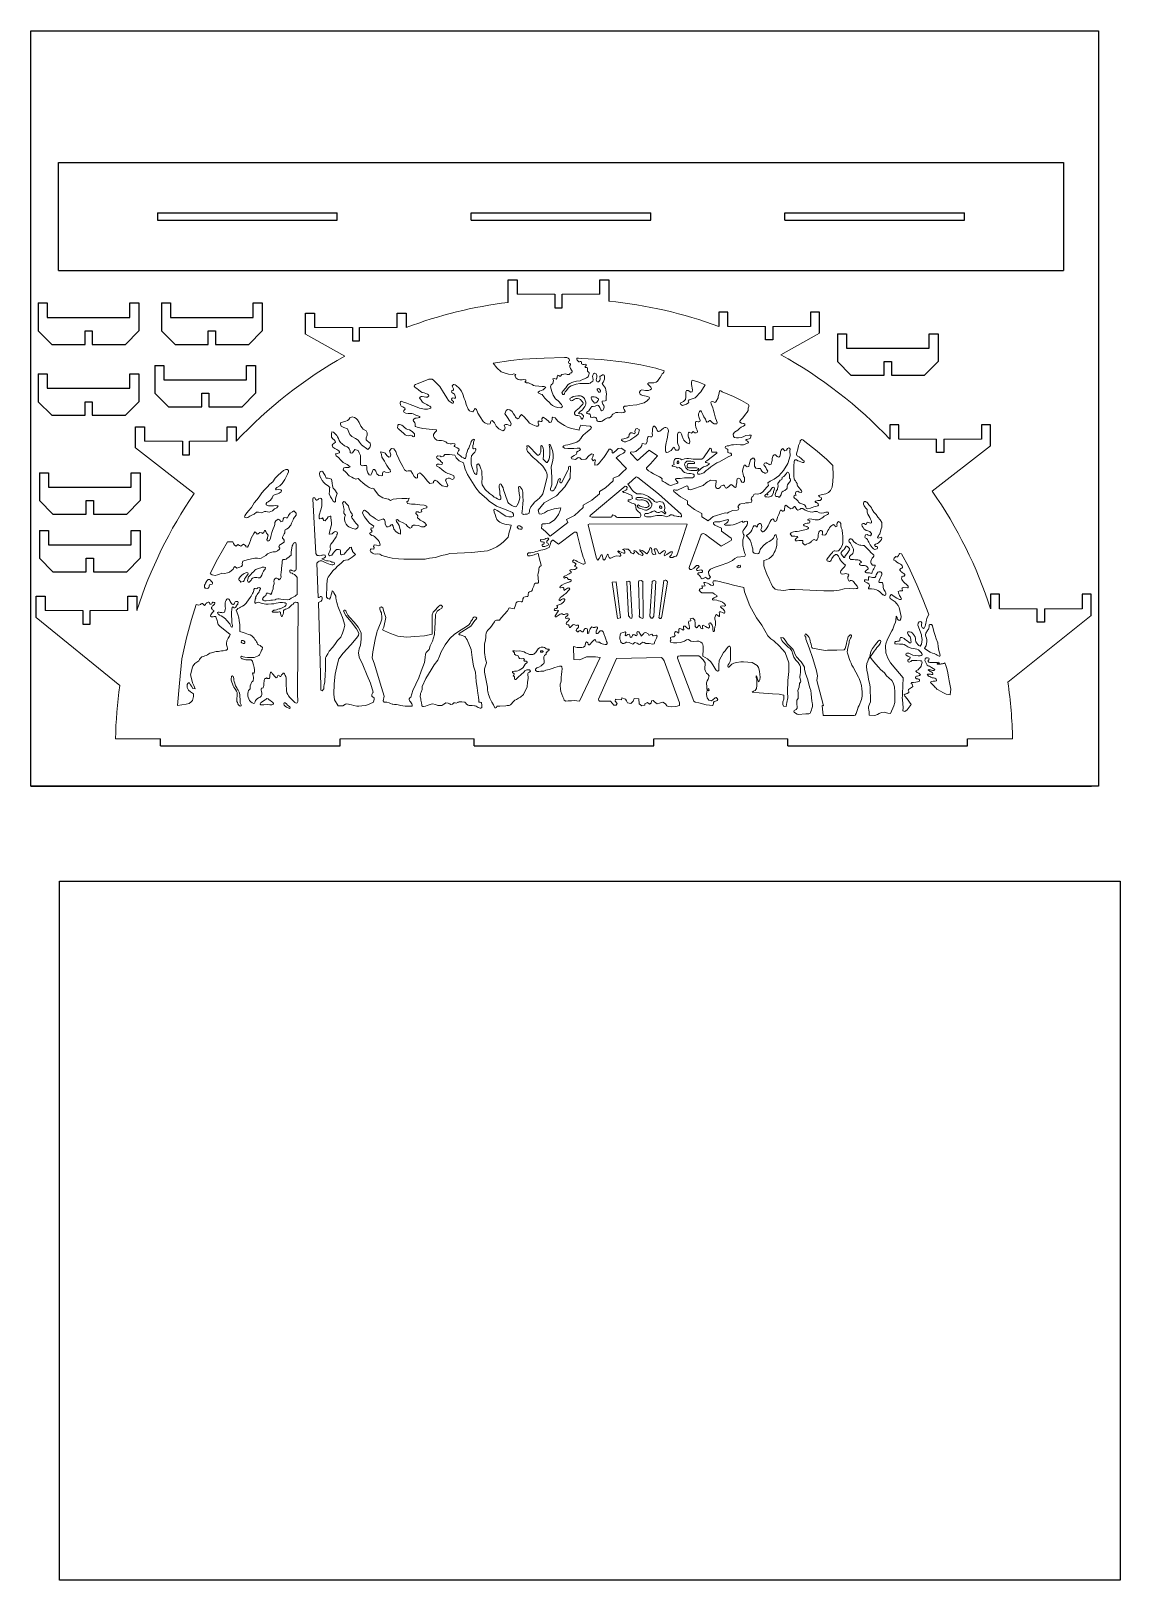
# Model space of a CAD drawing. Header units: millimetres. Extents: x 0 to 606, y -442 to 420.
import ezdxf

# ---------------------------------------------------------------- set-up
doc = ezdxf.new("R2010")
doc.units = ezdxf.units.MM
picture_1 = doc.add_image_def('image1.jpg', size_in_pixel=(1299, 856))

msp = doc.modelspace()

# ---------------------------------------------------------------- linework, layer by layer
for p, q in [((15.33, 286.82), (15.33, 346.82)), ((15.33, 346.82), (574.39, 346.82)), ((574.39, 346.82), (574.39, 286.82)), ((70.33, 318.81), (170.33, 318.81)), ((70.33, 318.81), (70.33, 314.82)), ((170.33, 314.82), (170.33, 318.81)), ((244.86, 314.82), (244.86, 318.81)), ((244.86, 318.81), (344.86, 318.81)), ((344.86, 314.82), (344.86, 318.81)), ((419.39, 314.82), (419.39, 318.81)), ((419.39, 318.81), (519.39, 318.81)), ((519.39, 314.82), (519.39, 318.81)), ((70.33, 314.82), (170.33, 314.82)), ((244.86, 314.82), (344.86, 314.82)), ((419.39, 314.82), (519.39, 314.82)), ((15.33, 286.82), (574.39, 286.82)), ((265.49, 269.05), (265.49, 281.53)), ((265.49, 281.53), (270.49, 281.53)), ((270.49, 281.53), (270.49, 273.53)), ((316.5, 273.53), (316.5, 281.53)), ((316.5, 281.53), (321.5, 281.53)), ((321.5, 281.53), (321.5, 269.74)), ((4.08, 268.7), (9.08, 268.7)), ((4.08, 268.7), (4.08, 253.2, 5)), ((9.08, 268.7), (9.08, 260.7)), ((55.08, 260.7), (55.08, 268.7)), ((55.08, 268.7), (60.08, 268.7)), ((60.08, 268.7), (60.08, 253.2)), ((72.65, 268.7), (77.65, 268.7)), ((72.65, 268.7), (72.65, 253.2, 5)), ((77.65, 268.7), (77.65, 260.7)), ((123.65, 260.7), (123.65, 268.7)), ((123.65, 268.7), (128.65, 268.7)), ((128.65, 268.7), (128.65, 253.2)), ((291.49, 273.53), (291.49, 266.03)), ((295.49, 266.03), (295.49, 273.53)), ((9.08, 260.7), (55.08, 260.7)), ((77.65, 260.7), (123.65, 260.7)), ((152.8, 251.31), (152.8, 263.06)), ((152.8, 263.06), (157.8, 263.06)), ((157.8, 263.06), (157.8, 255.06)), ((203.81, 255.06), (203.81, 263.06)), ((203.81, 263.06), (208.81, 263.06)), ((208.81, 263.06), (208.81, 255.06)), ((291.49, 266.03), (295.49, 266.03)), ((387.67, 263.66), (382.67, 263.66)), ((382.67, 263.66), (382.67, 255.66)), ((387.67, 255.66), (387.67, 263.66)), ((438.68, 263.66), (433.68, 263.66)), ((433.68, 263.66), (433.68, 255.66)), ((438.68, 251.91), (438.68, 263.66)), ((4.08, 253.2, 5), (11.58, 245.7, 5)), ((30.08, 245.7, 5), (30.08, 253.2, 5)), ((30.08, 253.2, 5), (34.08, 253.2, 5)), ((34.08, 253.2, 5), (34.08, 245.7, 5)), ((52.58, 245.7, 5), (60.08, 253.2)), ((72.65, 253.2, 5), (80.15, 245.7, 5)), ((98.65, 245.7, 5), (98.65, 253.2, 5)), ((98.65, 253.2, 5), (102.65, 253.2, 5)), ((102.65, 253.2, 5), (102.65, 245.7, 5)), ((121.15, 245.7, 5), (128.65, 253.2)), ((178.81, 255.06), (178.81, 247.56)), ((182.81, 247.56), (182.81, 255.06)), ((408.67, 248.16), (408.67, 255.66)), ((412.67, 255.66), (412.67, 248.16)), ((448.66, 251.6), (453.66, 251.6)), ((448.66, 251.6), (448.66, 236.1, 5)), ((453.66, 251.6), (453.66, 243.6)), ((499.66, 243.6), (499.66, 251.6)), ((499.66, 251.6), (504.66, 251.6)), ((504.66, 251.6), (504.66, 236.1)), ((11.58, 245.7, 5), (30.08, 245.7, 5)), ((34.08, 245.7, 5), (52.58, 245.7, 5)), ((80.15, 245.7, 5), (98.65, 245.7, 5)), ((102.65, 245.7, 5), (121.15, 245.7, 5)), ((178.81, 247.56), (182.81, 247.56)), ((412.67, 248.16), (408.67, 248.16)), ((453.66, 243.6), (499.66, 243.6)), ((68.97, 234.01), (73.97, 234.01)), ((68.97, 234.01), (68.97, 218.51, 5)), ((73.97, 234.01), (73.97, 226.01)), ((119.97, 226.01), (119.97, 234.01)), ((119.97, 234.01), (124.97, 234.01)), ((124.97, 234.01), (124.97, 218.51)), ((448.66, 236.1, 5), (456.16, 228.6, 5)), ((474.66, 228.6, 5), (474.66, 236.1, 5)), ((474.66, 236.1, 5), (478.66, 236.1, 5)), ((478.66, 236.1, 5), (478.66, 228.6, 5)), ((497.16, 228.6, 5), (504.66, 236.1)), ((4.08, 229.28), (9.08, 229.28)), ((4.08, 229.28), (4.08, 213.78, 5)), ((9.08, 229.28), (9.08, 221.28)), ((55.08, 221.28), (55.08, 229.28)), ((55.08, 229.28), (60.08, 229.28)), ((60.08, 229.28), (60.08, 213.78)), ((73.97, 226.01), (119.97, 226.01)), ((456.16, 228.6, 5), (474.66, 228.6, 5)), ((478.66, 228.6, 5), (497.16, 228.6, 5)), ((9.08, 221.28), (55.08, 221.28)), ((68.97, 218.51, 5), (76.47, 211.01, 5)), ((94.97, 211.01, 5), (94.97, 218.51, 5)), ((94.97, 218.51, 5), (98.97, 218.51, 5)), ((98.97, 218.51, 5), (98.97, 211.01, 5)), ((117.47, 211.01, 5), (124.97, 218.51)), ((4.08, 213.78, 5), (11.58, 206.28, 5)), ((30.08, 206.28, 5), (30.08, 213.78, 5)), ((30.08, 213.78, 5), (34.08, 213.78, 5)), ((34.08, 213.78, 5), (34.08, 206.28, 5)), ((52.58, 206.28, 5), (60.08, 213.78)), ((76.47, 211.01, 5), (94.97, 211.01, 5)), ((98.97, 211.01, 5), (117.47, 211.01, 5)), ((11.58, 206.28, 5), (30.08, 206.28, 5)), ((34.08, 206.28, 5), (52.58, 206.28, 5)), ((58.21, 188.08), (58.21, 199.83)), ((58.21, 199.83), (63.21, 199.83)), ((63.21, 199.83), (63.21, 191.83)), ((109.22, 191.83), (109.22, 199.83)), ((109.22, 199.83), (114.22, 199.83)), ((114.22, 199.83), (114.22, 191.83)), ((482.81, 200.99), (477.81, 200.99)), ((477.81, 200.99), (477.81, 192.99)), ((482.81, 192.99), (482.81, 200.99)), ((533.81, 200.99), (528.81, 200.99)), ((528.81, 200.99), (528.81, 192.99)), ((533.81, 189.24), (533.81, 200.99)), ((84.22, 191.83), (84.22, 184.33)), ((88.22, 184.33), (88.22, 191.83)), ((503.81, 185.49), (503.81, 192.99)), ((507.81, 192.99), (507.81, 185.49)), ((84.22, 184.33), (88.22, 184.33)), ((507.81, 185.49), (503.81, 185.49)), ((4.75, 174.27), (9.75, 174.27)), ((4.75, 174.27), (4.75, 158.77, 5)), ((9.75, 174.27), (9.75, 166.27)), ((55.75, 166.27), (55.75, 174.27)), ((55.75, 174.27), (60.75, 174.27)), ((60.75, 174.27), (60.75, 158.77)), ((9.75, 166.27), (55.75, 166.27)), ((4.75, 158.77, 5), (12.25, 151.27, 5)), ((30.75, 151.27, 5), (30.75, 158.77, 5)), ((30.75, 158.77, 5), (34.75, 158.77, 5)), ((34.75, 158.77, 5), (34.75, 151.27, 5)), ((53.25, 151.27, 5), (60.75, 158.77)), ((12.25, 151.27, 5), (30.75, 151.27, 5)), ((34.75, 151.27, 5), (53.25, 151.27, 5)), ((4.75, 142.2), (9.75, 142.2)), ((4.75, 142.2), (4.75, 126.7, 5)), ((9.75, 142.2), (9.75, 134.2)), ((55.75, 134.2), (55.75, 142.2)), ((55.75, 142.2), (60.75, 142.2)), ((60.75, 142.2), (60.75, 126.7)), ((9.75, 134.2), (55.75, 134.2)), ((4.75, 126.7, 5), (12.25, 119.2, 5)), ((30.75, 119.2, 5), (30.75, 126.7, 5)), ((30.75, 126.7, 5), (34.75, 126.7, 5)), ((34.75, 126.7, 5), (34.75, 119.2, 5)), ((53.25, 119.2, 5), (60.75, 126.7)), ((12.25, 119.2, 5), (30.75, 119.2, 5)), ((34.75, 119.2, 5), (53.25, 119.2, 5)), ((2.88, 93.85), (2.88, 105.6)), ((2.88, 105.6), (7.88, 105.6)), ((7.88, 105.6), (7.88, 97.6)), ((53.89, 97.6), (53.89, 105.6)), ((53.89, 105.6), (58.89, 105.6)), ((58.89, 105.6), (58.89, 97.6)), ((538.88, 106.66), (533.88, 106.66)), ((533.88, 106.66), (533.88, 98.66)), ((538.88, 98.66), (538.88, 106.66)), ((589.89, 106.66), (584.89, 106.66)), ((584.89, 106.66), (584.89, 98.66)), ((589.89, 94.91), (589.89, 106.66)), ((28.89, 97.6), (28.89, 90.1)), ((32.89, 90.1), (32.89, 97.6)), ((559.88, 91.16), (559.88, 98.66)), ((563.88, 98.66), (563.88, 91.16)), ((28.89, 90.1), (32.89, 90.1)), ((563.88, 91.16), (559.88, 91.16)), ((72.02, 22.31), (72.02, 26.3)), ((172.02, 22.31), (172.02, 26.3)), ((246.56, 22.31), (246.56, 26.3)), ((346.56, 22.31), (346.56, 26.3)), ((421.09, 22.31), (421.09, 26.3)), ((521.09, 22.31), (521.09, 26.3)), ((72.02, 22.31), (172.02, 22.31)), ((246.56, 22.31), (346.56, 22.31)), ((421.09, 22.31), (521.09, 22.31)), ((0, 0), (590, 0))]:
    msp.add_line(p, q)
at = {"lineweight": 5}
for p, q in [((47.02, 26.3), (72.02, 26.3)), ((172.02, 26.3), (246.56, 26.3)), ((346.56, 26.3), (421.09, 26.3)), ((521.09, 26.3), (546.09, 26.3))]:
    msp.add_line(p, q, dxfattribs=at)
msp.add_lwpolyline([(0, 0), (0, 420), (594, 420), (594, 0)], close=True)
for points in [[(270.49, 273.53), (291.49, 273.53)], [(295.49, 273.53), (316.5, 273.53)], [(174.62, 239.17), (152.8, 251.31)], [(157.8, 255.06), (178.81, 255.06)], [(182.81, 255.06), (203.81, 255.06)], [(408.67, 255.66), (387.67, 255.66)], [(433.68, 255.66), (412.67, 255.66)], [(417.13, 239.93), (438.68, 251.91)], [(257.06, 235.31), (259.15, 232.55), (261.66, 230.46), (263.75, 229.62), (265.68, 229.12), (267.77, 228.95), (268.69, 229.28), (269.78, 228.95), (269.11, 228.2), (269.11, 228.2), (269.95, 226.86), (271.12, 226.19), (272.04, 225.94), (273.29, 225.94), (274.13, 226.1), (275.39, 226.02), (275.39, 226.02), (275.3, 225.27), (274.8, 224.85), (274.8, 224.85), (275.72, 224.26), (276.73, 224.26), (277.56, 223.93), (278.82, 223.34), (279.57, 222.84), (280.58, 222.67), (282.5, 222.42), (284.43, 222.25), (285.51, 222.25), (286.35, 221.84), (285.76, 221.08), (285.01, 220.41), (283.92, 220.08), (282.84, 219.66), (282.17, 219.16), (282.25, 218.66), (283.67, 217.9), (284.34, 217.73), (284.84, 217.23), (285.85, 215.73), (287.27, 214.39), (288.28, 213.55), (289.28, 212.38), (290.2, 211.63), (291.54, 210.87), (293.13, 210.62), (294.8, 210.37), (295.31, 210.7), (295.64, 211.21), (295.22, 212.29), (293.24, 214.27), (291.77, 215.47), (290.57, 217.5), (289.74, 219.38), (289.02, 222.09), (289.4, 223.15), (290.39, 223.84), (290.7, 225.55), (290.33, 226.48), (291.18, 226.65), (292.11, 226.24), (292.66, 227.02), (292.69, 227.71), (293.1, 228.53), (293.68, 228.33), (293.96, 228.05), (294.61, 228.05), (295.26, 228.84), (296.36, 229.18), (297.56, 229.29), (298.26, 228.88), (299.47, 228.98), (299.84, 229.26), (299.89, 229.66), (300.29, 229.84), (300.93, 229.91), (301.12, 230.77), (300.75, 231.38), (300.21, 232.35), (299.7, 233.18), (299.76, 233.92), (300.09, 234.28), (300.14, 234.63), (299.73, 235.1), (299.32, 235.24), (299.13, 235.65), (299.05, 235.95), (299.27, 236.25), (299.65, 236.44), (299.68, 236.96), (299.51, 237.46), (298.91, 238.03), (298.17, 238.33), (296.83, 238.36), (285.5, 238.04), (273.54, 237.4), (266.9, 236.8), (257.06, 235.31)], [(296.37, 217.73), (295.82, 217.87), (295.45, 218.31), (295.38, 218.72), (295.62, 219.2), (295.96, 219.68), (296.41, 220.23), (296.89, 220.75), (297.5, 221.6), (298.05, 222.46), (298.88, 223.28), (299.73, 223.9), (300.93, 224.41), (302.06, 224.79), (303.5, 225.2), (305.59, 225.48), (306.83, 226.06), (307.89, 226.47), (309.06, 226.99), (309.95, 227.7), (310.29, 228.77), (310.5, 229.56), (310.53, 229.97), (310.19, 230.24), (309.91, 230.45), (309.64, 230.82), (309.67, 232.12), (309.58, 232.59), (309.2, 232.73), (308.95, 232.73), (308.56, 232.82), (308.37, 233.03), (308.39, 233.44), (308.83, 233.91), (308.81, 234.49), (308.28, 234.74), (307.83, 234.54), (307.41, 234.45), (307, 234.44), (306.63, 234.65), (306.34, 234.89), (306.3, 235.44), (306.37, 235.79), (306.02, 236.17), (305.6, 236.09), (305.21, 235.98), (304.79, 235.96), (304.26, 236.53), (303.95, 236.88), (303.62, 237.24), (303.69, 237.79), (303.84, 238.09), (304.65, 238.05), (306.23, 237.89), (317.23, 237.3), (330.33, 235.76), (339.21, 234.25), (347.61, 232.4), (352.27, 230.99), (352.1, 230.31), (351.66, 229.62), (351.25, 229.38), (350.73, 228.56), (350.01, 227.26), (349.39, 226.37), (348.64, 225.2), (347.75, 224.62), (346.51, 224.34), (344.8, 224.34), (343.81, 224.28), (343.19, 224), (343.16, 223.62), (343.81, 223.08), (344.39, 222.42), (344.94, 221.84), (345.21, 221.22), (345.25, 220.88), (344.53, 220.47), (343.57, 220.06), (341.82, 220.09), (339.9, 220.37), (339.11, 220.02), (338.51, 219.12), (338.48, 218.64), (338.92, 217.98), (339.44, 217.55), (340.3, 217.33), (341.3, 217.13), (342.34, 216.96), (343.36, 216.59), (343.85, 216.33), (344.04, 215.9), (343.9, 215.48), (343.46, 215.03), (343.01, 214.52), (341.09, 213.24), (339.64, 212.78), (337.09, 212.11), (332.87, 211.7), (331.25, 211.39), (330.24, 211.3), (329.58, 210.84), (329.56, 210.29), (330.11, 209.53), (330.43, 208.89), (330.57, 208.34), (329.75, 207.88), (328.28, 207.53), (326.49, 207.71), (325.45, 207.75), (324.02, 207.11), (323.66, 206.87), (323.35, 206.44), (323.12, 205.85), (322.65, 205.33), (321.89, 204.89), (320.82, 204.76), (319.63, 204.34), (319.08, 203.84), (317.78, 203), (317.17, 202.73), (316.25, 202.86), (315.76, 202.84), (315.11, 203), (314.8, 203.26), (314.88, 203.98), (314.71, 204.52), (314.23, 204.93), (313.48, 205.16), (312.88, 205.1), (312.16, 205), (311.55, 205.21), (311.37, 205.33), (311.36, 205.88), (311.16, 206.72), (310.74, 207.03), (309.9, 207.09), (309.48, 207.21), (309.06, 207.61), (309.18, 207.98), (310.33, 208.7), (310.99, 209.65), (311.6, 210.5), (311.93, 211.09), (312.74, 211.09), (313.9, 211.38), (315.13, 211.8), (315.66, 211.69), (316.49, 210.59), (317, 209.34), (317.41, 208.79), (318.09, 208.92), (318.55, 209.65), (318.86, 210.83), (318.77, 211.62), (318.2, 212.48), (317.79, 213.55), (317.83, 214.17), (319.41, 214.34), (320, 214.52), (320.05, 214.93), (319.98, 216.43), (320.11, 218.25), (319.81, 220.14), (319.56, 221.39), (318.58, 222.75), (318.05, 223.54), (317.77, 223.93), (318.51, 224.76), (318.77, 225.4), (319.02, 226.27), (319.11, 227.25), (319.04, 227.97), (318.83, 228.53), (318.43, 228.83), (317.89, 228.82), (317.73, 228.51), (317.41, 228.28), (316.91, 228.08), (316.51, 227.95), (316.49, 227.52), (316.61, 227), (316.63, 226.35), (316.49, 225.74), (316.16, 225.26), (315.72, 224.85), (315.15, 224.76), (314.82, 225.08), (314.6, 225.44), (314.49, 225.98), (314.64, 226.74), (314.75, 227.46), (314.9, 228.43), (314.52, 229.34), (313.6, 229.68), (312.94, 229.25), (312.57, 228.6), (312.47, 227.72), (312.63, 227.02), (312.72, 225.97), (312.57, 225.24), (312.12, 224.89), (311.46, 224.5), (311.05, 224.19), (310.35, 223.86), (309.22, 223.9), (305.37, 223.84), (303.27, 223.52), (300.57, 222.67), (299.58, 222.11), (298.9, 221.36), (297.85, 220.04), (297.27, 219.3), (296.87, 218.55), (296.8, 218.26), (296.71, 217.98), (296.37, 217.73)], [(248.09, 173.66), (247.66, 173.27), (247.27, 173.44), (246.8, 173.79), (246.16, 175.11), (245.64, 176.57), (245.22, 177.77), (244.92, 178.97), (244.87, 180.47), (244.87, 182.27), (245.17, 183.68), (245.94, 184.76), (246.89, 185.78), (247.27, 186.38), (247.44, 186.9), (247.53, 187.41), (247.19, 187.75), (246.16, 187.58), (245.78, 188.02), (245.78, 188.81), (245.85, 189.51), (246.13, 190.32), (246.26, 191.27), (246.51, 192.17), (246.68, 192.78), (246.37, 192.91), (246, 192.69), (245.45, 192.34), (244.97, 191.73), (244.62, 190.74), (244.38, 189.93), (244.03, 188.99), (243.54, 188.02), (243.06, 187.14), (242.6, 185.91), (242.16, 184.42), (242.05, 183.63), (242.02, 182.73), (241.76, 182.37), (241.58, 182.26), (241.2, 182.24), (240.58, 182.54), (239.79, 183.01), (239.23, 183.59), (238.23, 184.23), (237.69, 184.7), (237.37, 185.02), (237.23, 185.33), (237.41, 185.79), (237.9, 186.42), (238.21, 187.07), (237.98, 187.51), (237.02, 188.07), (235.99, 188.62), (235.44, 188.87), (235.39, 189.14), (235.77, 189.61), (235.94, 190.04), (235.74, 190.35), (234.67, 190.46), (233.99, 190.37), (233.25, 190.4), (232.26, 190.54), (231.55, 190.73), (230.73, 191.42), (229.35, 192.07), (228.45, 192.27), (226.89, 192.18), (225.76, 192.43), (224.94, 193.06), (224.34, 193.91), (223.98, 194.71), (224.03, 195.47), (224.72, 196.6), (225.6, 197.67), (225.65, 198.16), (223.4, 198.24), (218.06, 198.84), (215.54, 199.44), (214.78, 199.58), (213.96, 199.97), (213.76, 200.2), (213.66, 200.55), (213.68, 201.08), (213.83, 201.57), (213.62, 202.08), (213.27, 202.62), (212.9, 203.04), (212.69, 203.55), (212.96, 204.02), (213.71, 204.57), (214.34, 204.6), (215.45, 204.74), (216.05, 204.92), (216.34, 205.06), (216.36, 205.5), (214.09, 206.27), (212.57, 207.04), (211.96, 207.15), (211.17, 207.17), (209.83, 207.24), (208.47, 207.41), (207.62, 207.76), (207.35, 208.11), (207.22, 208.51), (207.46, 208.97), (208.12, 209.61), (207.99, 210.29), (206.96, 210.88), (205.95, 211.36), (205.51, 212.09), (205.49, 213.05), (205.64, 213.82), (205.97, 214.06), (207.18, 213.62), (209.17, 212.9), (210.88, 212.22), (213.93, 211.12), (216.19, 210.18), (218.89, 209.61), (220.65, 209.65), (221.98, 209.97), (222.43, 210.28), (222.47, 210.68), (221.82, 211.27), (221.04, 211.73), (220.21, 212.33), (219.03, 212.84), (218.37, 213.2), (217.91, 213.61), (217.47, 214.12), (217.11, 214.59), (216.84, 215.04), (216.46, 215.46), (216.21, 215.87), (216.48, 216.31), (217.01, 216.67), (217.7, 216.74), (218.67, 216.53), (219.76, 216.33), (220.62, 216.31), (221.37, 217), (221.16, 217.58), (220.65, 218.02), (219.74, 218.37), (218.7, 218.65), (217.67, 219), (216.72, 219.53), (215.65, 220.38), (214.68, 221.22), (213.83, 221.73), (213.19, 222.37), (213.14, 222.65), (213.37, 222.98), (213.99, 223.37), (214.82, 223.67), (219.07, 225.4), (221.33, 226.31), (222.68, 226.32), (223.25, 226.24), (223.89, 225.8), (224.72, 225.12), (225.62, 224.17), (227.38, 222.22), (229.57, 218.9), (231.69, 215.44), (231.86, 214.98), (232.24, 214.43), (232.61, 214.09), (233.83, 213.3), (234.4, 213.03), (234.97, 212.97), (235.16, 213.3), (235.01, 213.94), (234.5, 214.33), (234.13, 214.73), (234.04, 215.23), (234.31, 215.76), (234.61, 215.91), (235.44, 215.78), (236.12, 215.78), (236.23, 216.33), (235.56, 217.92), (235.06, 218.27), (234.71, 218.62), (234.22, 218.87), (234.05, 219.15), (233.96, 219.85), (234.71, 220.01), (235.14, 220.37), (235.14, 221.03), (234.57, 221.99), (234.41, 222.68), (234.67, 223.08), (235, 223.29), (235.33, 223.38), (236.01, 223.11), (236.55, 222.72), (238.16, 221.24), (239.53, 219.65), (240.22, 217.95), (240.98, 215.59), (241.53, 214.5), (241.89, 213.21), (242.08, 212.17), (242.49, 211.32), (242.79, 210.55), (243.29, 209.62), (244, 208.74), (244.93, 208.3), (245.84, 208.24), (246.47, 208.98), (246.69, 209.67), (247.1, 209.94), (247.92, 209.4), (248.65, 207.4), (249.92, 205.45), (251.6, 202.84), (252.54, 202.04), (254.14, 201.37), (255.48, 201.5), (255.88, 203.04), (256.55, 203.25), (257.96, 202.04), (258.83, 200.23), (260.3, 198.76), (262.44, 197.62), (263.52, 198.09), (263.78, 199.3), (263.18, 200.7), (264.05, 201.17), (264.92, 201.04), (266.73, 200.3), (267.13, 201.57), (266.53, 202.84), (265.99, 203.45), (265.39, 204.38), (264.39, 206.06), (263.72, 207.13), (264.39, 208.87), (265.12, 209.41), (266.46, 209.34), (267.67, 208.33), (268.47, 207.13), (269.14, 206.06), (269.54, 205.25), (270.75, 204.32), (271.42, 204.52), (271.82, 205.32), (272.49, 206.33), (272.96, 206.59), (274.63, 205.12), (275.3, 204.25), (275.97, 203.45), (277.37, 201.91), (279.25, 200.97), (281.12, 200.23), (282.06, 200.23), (282.46, 200.97), (282.26, 201.91), (282.13, 202.76), (282.4, 203.04), (283.1, 202.97), (283.59, 202.78), (284.06, 202.78), (284.4, 203.17), (284.28, 204.2), (284.54, 204.89), (284.91, 205.12), (286.14, 204.38), (287.68, 203.1), (288.45, 202.31), (289.42, 202.4), (290.03, 203.82), (290, 204.75), (290.36, 205.27), (291.56, 204.83), (292.41, 203.87), (293.1, 202.97), (295.02, 201.6), (296.83, 200.53), (298.91, 199.46), (300.89, 198.97), (304.91, 197.87), (305.07, 198.39), (305.26, 198.99), (305.45, 199.98), (306, 200.67), (307.1, 200.64), (308.8, 200.28), (311.02, 200.14), (311.87, 199.38), (311.54, 198.72), (310.61, 197.92), (309.43, 197.07), (308.53, 196.31), (307.29, 195.26), (306.5, 194.33), (306, 193.4), (305.07, 192.22), (303.73, 191.31), (300.66, 190.29), (298.69, 189.77), (297.4, 189.56), (296.5, 189.17), (295.94, 188.74), (296.89, 187.97), (298.6, 187.72), (299.93, 187.72), (301.99, 187.84), (303.96, 187.93), (305.2, 187.97), (305.76, 187.29), (305.2, 186.6), (304.43, 186.3), (303.49, 185.75), (303.66, 185.27), (303.44, 184.59), (302.29, 183.86), (301.21, 183.35), (300.57, 182.7), (300.96, 181.93), (302.93, 181.72), (304.43, 182.75), (305.37, 182.66), (306.27, 181.67), (308.76, 181.76), (310.56, 183.95), (312.05, 184.72), (313.04, 184.5), (312.65, 183.17), (312.05, 181.93), (312.81, 180.92), (313.46, 181.46), (313.94, 181.51), (314.05, 180.87), (313.78, 180.07), (313.62, 178.94), (313.78, 178.57), (315.17, 178.73), (316.35, 179.75), (317.47, 181.3), (318.65, 182.85), (319.83, 184.51), (320.69, 185.91), (321.7, 187.41), (322.45, 187.35), (323.42, 186.71), (323.31, 185.53), (323.63, 185.1), (325.29, 186.44), (326.69, 187.83), (328.35, 187.99), (329.31, 187.46), (330.54, 186.55), (330.38, 185.85), (329.58, 185.21), (327.33, 184.03), (325.61, 182.48), (331.38, 176.55), (328.96, 174.46), (327.03, 172.62), (324.85, 171.7), (323.85, 171.19), (323.93, 169.85), (319.71, 165.85), (316.23, 163.78), (316.36, 162.51), (311.94, 159.02), (307.26, 156.28), (307.26, 155.01), (302.3, 150.46), (297.95, 148.18), (298.69, 146.64), (288.91, 139.07), (286.23, 141.55), (284.09, 143.43), (284.16, 144.7), (284.29, 145.5), (284.83, 145.9), (286.17, 145.77), (288.51, 146.3), (291.05, 147.91), (292.12, 149.25), (293.46, 151.06), (294.47, 153.33), (294.87, 154.74), (291.12, 154.14), (287.37, 153), (285.7, 151.99), (283.89, 151.33), (282.82, 151.46), (282.08, 153.4), (285.43, 157.62), (288.04, 159.02), (292.46, 161.44), (297.01, 166.39), (299.98, 171.22), (300.2, 177.54), (299.82, 177.94), (299.27, 177.8), (299.14, 177.41), (299.05, 176.71), (299.03, 176.18), (298.65, 175.48), (295.14, 168.66), (294.71, 168.63), (294.27, 168.96), (294.27, 169.47), (294.35, 170.06), (294.51, 170.56), (294.14, 171), (293.83, 170.96), (293.43, 170.63), (293.24, 170.15), (292.48, 167.72), (291.95, 166.43), (291.42, 165.5), (291.16, 164.82), (290.57, 164.39), (290.26, 164.14), (289.65, 164.19), (289.19, 164.41), (288.95, 164.69), (289.08, 165.48), (289.43, 166.4), (289.74, 167.59), (289.85, 169.7), (289.74, 171.74), (289.46, 177.61), (290.27, 181.17), (290.6, 182.85), (290.47, 184.65), (290.2, 186.66), (289.2, 189.07), (288.79, 190.01), (288.5, 190.08), (288.3, 190.03), (288.23, 189.95), (288.24, 189.68), (288.32, 189.4), (288.42, 189.02), (288.51, 188.54), (288.58, 187.92), (288.67, 184.87), (288.41, 182.82), (288.06, 181.45), (287.62, 180.47), (287.23, 179.94), (286.88, 179.96), (286.64, 180.1), (286.32, 180.45), (284.97, 181.82), (285.2, 183.87), (285.2, 185.43), (285.2, 186.78), (285.02, 187.92), (284.37, 189.33), (284.01, 189.4), (283.66, 189.15), (283.73, 186.94), (283.6, 185.99), (283.34, 185.13), (283.14, 184.7), (282.85, 184.37), (282.45, 184.08), (281.88, 184.12), (276.76, 189.18), (276.2, 189.27), (275.9, 189.19), (275.9, 188.87), (275.97, 188.38), (275.93, 187.82), (275.79, 187.15), (276.08, 186.54), (276.31, 186.18), (279.44, 182.79), (281.28, 181.23), (284.71, 177.94), (286.41, 175.41), (287.06, 174.09), (287.17, 173.17), (287.09, 171.85), (286.84, 170.51), (286.6, 169.61), (285.34, 164.52), (284.76, 162.53), (283.95, 161.51), (283.3, 160.74), (282.88, 160.14), (281.97, 159.35), (280.79, 158.4), (280.23, 158.02), (278.94, 156.39), (278.15, 155.35), (277.65, 154.37), (277.42, 153.65), (277.27, 152.8), (277.2, 152.18), (277.11, 151.81), (276.81, 151.55), (276.39, 151.4), (276.04, 151.24), (275.55, 151.21), (274.89, 151.22), (274.05, 151.12), (273.76, 151.23), (273.34, 151.49), (273.17, 151.76), (273.09, 152.04), (273.18, 152.49), (273.58, 156.9), (273.74, 159.01), (273.61, 160.88), (273.69, 162.52), (273.69, 163.56), (273.19, 165.01), (272.68, 165.78), (272.22, 166.5), (271.74, 166.66), (271.47, 166.59), (271.28, 166.22), (271.56, 162.78), (271.95, 160.96), (271.91, 160.06), (271.65, 158.78), (271.16, 157.62), (270.56, 156.33), (270.14, 155.45), (269.68, 155.31), (269.04, 155.49), (268.24, 155.77), (267.44, 156.13), (266.43, 156.81), (265.76, 157.36), (265.38, 157.96), (264.88, 159.05), (264.26, 160.98), (263.61, 162.72), (262.95, 164.74), (262.69, 165.88), (261.67, 167.81), (261.33, 168.02), (260.91, 167.88), (260.42, 167.23), (260.47, 166.28), (260.86, 163.81), (260.81, 162.94), (260.93, 162.08), (261.21, 161.41), (261.38, 160.82), (261.45, 160.27), (261.33, 159.8), (261.12, 159.32), (260.65, 159.18), (260.21, 159.37), (259.55, 159.7), (258.68, 160.24), (257.73, 160.72), (256.85, 161.54), (255.11, 162.74), (252.75, 164.89), (251.84, 166.43), (251, 167.5), (250.75, 168.77), (251.1, 171.52), (250.9, 173.74), (250.75, 175.43), (250.33, 176.42), (249.72, 178.1), (248.93, 179.27), (248.34, 179.07), (248.14, 178.59), (248.12, 177.56), (248.2, 175.93), (248.09, 173.66)], [(367.82, 225.79), (371.5, 224.66), (375.12, 223.18), (372.64, 219.37), (369.56, 216.02), (366.15, 214.75), (365.61, 214.01), (365.93, 213.39), (364.66, 212.38), (362.46, 211.77), (361.56, 212.27), (361.23, 213.02), (363.08, 213.96), (364.19, 215.01), (364.24, 216.27), (364.28, 217.52), (364.35, 219.23), (364.66, 219.97), (365.55, 219.95), (367.13, 219.12), (367.9, 219.27), (368.03, 220.37), (367.51, 223.29), (367.43, 224.66), (367.71, 225.37), (367.83, 225.79)], [(306.53, 204.15), (306.18, 204.39), (306.01, 204.6), (305.88, 205.18), (305.77, 205.56), (305.4, 205.8), (304.95, 205.97), (304.33, 206.04), (303.58, 206.1), (303, 206.38), (302.72, 206.55), (302.41, 206.96), (302.34, 207.44), (302.38, 207.78), (302.76, 208.37), (303.37, 208.95), (304.2, 209.64), (305.09, 210.46), (305.81, 211.14), (306.36, 211.69), (306.97, 212.45), (307.14, 212.82), (307.14, 213.17), (306.63, 213.85), (306.32, 214.37), (305.67, 214.95), (304.95, 215.33), (304.02, 215.5), (303.1, 215.5), (302.31, 215.22), (301.25, 214.43), (300.8, 214.37), (300.12, 214.43), (299.84, 215.15), (299.98, 215.67), (300.84, 216.22), (301.69, 216.66), (302.86, 216.94), (304.23, 217.14), (305.64, 217.14), (306.29, 216.9), (307.14, 216.35), (307.9, 215.63), (308.41, 214.54), (308.72, 213.51), (308.72, 212.55), (308.52, 211.79), (308.14, 211.14), (307.66, 210.42), (307.21, 209.88), (306.56, 209.16), (305.67, 208.47), (305.16, 208.02), (304.71, 207.65), (304.71, 207.65), (304.68, 207.17), (305.4, 207.13), (306.22, 207.24), (306.46, 206.93), (306.77, 206.58), (307.01, 206.41), (307.25, 206.1), (307.35, 205.86), (307.35, 205.42), (307.21, 205.04), (307.01, 204.66), (306.61, 204.09)], [(314.24, 213.2), (313.59, 213.06), (312.94, 213.65), (312.56, 214.16), (312.11, 214.78), (311.87, 215.36), (311.7, 215.84), (311.57, 216.18), (311.77, 216.49), (312.42, 216.56), (313.25, 216.56), (314.24, 216.29), (314.89, 215.98), (315.34, 215.57), (315.68, 215.33), (315.78, 214.95), (315.61, 214.5), (315.41, 214.19), (315.06, 213.78), (314.24, 213.2)], [(315.16, 220.93), (315.01, 220.81), (315.01, 220.48), (315.18, 220.14), (315.34, 219.79), (315.64, 219.41), (316.01, 219.14), (316.43, 219.06), (316.66, 219.18), (316.76, 219.39), (316.78, 219.69), (316.76, 220.11), (316.66, 220.3), (316.46, 220.55), (316.18, 220.9), (315.69, 221.07), (315.16, 220.93)], [(343.86, 186.86), (337.47, 181.07), (333.53, 185.14), (333.53, 185.79), (333.92, 186), (334.94, 185.74), (336.53, 186.13), (339.27, 188.49), (339.83, 189.51), (339.96, 190.46), (342.01, 190.24), (342.79, 191.4), (342.87, 192.73), (343.21, 194.06), (343.6, 194.48), (344.71, 194.23), (345.4, 194.31), (345.79, 195.04), (345.66, 196.24), (345.7, 197.48), (345.79, 198.64), (346.09, 199.75), (346.47, 200.14), (346.9, 200.14), (347.46, 199.54), (347.97, 198.85), (348.44, 197.74), (348.91, 197.27), (349.17, 197.14), (349.9, 197.44), (350.84, 198.21), (351.87, 199.03), (352.64, 199.37), (353.28, 199.45), (354.1, 199.07), (354.44, 198.34), (354.61, 197.48), (354.27, 195.77), (354.14, 194.1), (353.8, 192.47), (353.33, 190.93), (353.03, 188.96), (353.03, 187.63), (353.07, 186.47), (353.24, 185.83), (353.63, 185.57), (354.53, 185.66), (356.11, 186.56), (357.35, 188.06), (357.78, 188.53), (358.38, 187.24), (358.68, 186.86), (359.41, 186.77), (360.01, 186.9), (360.61, 187.63), (360.57, 188.87), (359.88, 190.16), (359.75, 191.18), (359.75, 192.73), (359.71, 194.27), (359.71, 195.47), (360.05, 196.63), (360.35, 196.93), (360.83, 196.88), (361.51, 196.46), (361.9, 195.77), (362.37, 194.57), (362.8, 193.16), (363.22, 192.38), (363.95, 191.7), (364.94, 190.97), (366.14, 190.41), (366.4, 190.67), (366.48, 191.61), (366.16, 193.37), (365.79, 193.95), (365.65, 194.84), (365.55, 195.7), (365.72, 196.52), (366.13, 196.94), (366.64, 196.66), (367.43, 196.25), (368.19, 197), (368.36, 197.24), (368.84, 196.87), (369.32, 196.52), (370.07, 196.39), (370.62, 196.66), (370.83, 197.04), (370.62, 197.89), (370.24, 198.79), (369.97, 199.68), (369.76, 200.81), (369.63, 201.67), (369.66, 202.32), (369.9, 202.76), (370.21, 202.87), (371.1, 202.66), (371.58, 202.52), (372.03, 202.76), (372.27, 203.28), (371.61, 205.34), (371.39, 206.2), (371.43, 206.97), (371.69, 207.78), (371.86, 208.3), (372.25, 208.64), (372.63, 208.64), (373.06, 208.17), (373.45, 207.4), (373.79, 206.67), (374.43, 205.43), (375.21, 204.06), (375.72, 202.9), (376.02, 202.47), (376.7, 202.51), (377.09, 202.99), (377.65, 203.33), (377.9, 203.33), (378.5, 202.86), (379.19, 202.13), (380, 201.57), (380.86, 201.49), (381.59, 201.49), (381.85, 202.21), (381.33, 203.41), (380.9, 204.61), (380.39, 206.03), (380.05, 207.57), (379.79, 208.94), (379.28, 210.31), (378.76, 211.6), (378.42, 212.63), (378.25, 213.44), (378.5, 213.65), (378.98, 213.83), (379.75, 213.65), (380.48, 213.44), (381.03, 213.7), (382.33, 215.9), (382.4, 216.62), (382.74, 217.72), (382.91, 218.68), (383.12, 219.74), (383.29, 220.01), (383.8, 219.77), (384.55, 219.29), (390.93, 216.62), (395.25, 214.53), (399.16, 212.33), (399.33, 211.89), (399.29, 211.07), (399.05, 210.14), (398.95, 208.94), (398.47, 207.95), (397.51, 206.88), (396.02, 204.9), (395.21, 204.13), (394.35, 203.06), (394.31, 202.42), (395.34, 201.91), (396.58, 201.65), (397.18, 201.31), (397.14, 200.79), (396.41, 200.23), (395.16, 199.68), (394.26, 198.82), (393.28, 198.01), (391.48, 196.76), (390.62, 195.78), (390.84, 194.49), (391.44, 193.85), (392.51, 193.64), (393.58, 193.64), (395.29, 193.81), (396.58, 194.45), (397.69, 194.96), (399.49, 195.18), (400.61, 195.14), (400.26, 193.59), (399.62, 193.16), (398.76, 193.04), (397.99, 192.78), (397.52, 192.35), (397.52, 192.35), (398.55, 191.84), (399.06, 191.45), (399.23, 190.94), (398.64, 190.68), (396.34, 189.85), (394.79, 189.85), (392.59, 190.01), (390.77, 189.85), (389.81, 189.85), (388.31, 189.32), (387.29, 189.21), (386.33, 188.89), (386.17, 188.35), (386.38, 187.98), (387.18, 187.6), (387.72, 187.28), (387.77, 186.91), (387.61, 186.32), (387.72, 185.46), (388.79, 185.09), (389.27, 185.09), (389.27, 185.09), (389.65, 184.61), (389.75, 184.28), (389.7, 183.96), (389.17, 183.64), (387.88, 183.16), (383.11, 180.32), (381.51, 179.78), (378.19, 177.54), (376.69, 176.25), (375.56, 175.61), (374.92, 174.8), (374.38, 174.16), (373.26, 173.84), (372.83, 173.68), (372.13, 173.57), (371.06, 173.57), (371.06, 173.57), (370.85, 174.38), (371.17, 175.18), (372.24, 176.09), (372.78, 176.57), (374.11, 177.48), (375.94, 178.07), (377.01, 178.87), (377.6, 179.25), (375.83, 179.89), (375.35, 180), (375.35, 180), (375.29, 180.53), (375.29, 180.53), (376.04, 180.96), (381.51, 185.09), (381.56, 185.73), (380.6, 185.78), (379.79, 185.73), (379.31, 185.73), (378.88, 185.78), (378.35, 187.77), (377.92, 187.98), (377.44, 187.66), (377.22, 187.12), (374.17, 182.57), (373.15, 181.87), (372.35, 181.77), (371.33, 181.82), (370.69, 181.82), (369.62, 181.82), (368.44, 181.87), (367.21, 182.03), (365.87, 182.14), (364.85, 182.14), (363.56, 181.98), (362.65, 181.61), (362.06, 181.45), (361.21, 181.98), (360.51, 182.25), (359.81, 182.25), (358.74, 182.2), (358.1, 181.71), (357.83, 181.12), (357.67, 180.37), (357.73, 179.46), (357.78, 178.87), (357.78, 178.87), (356.71, 178.34), (356.63, 177.99), (357.13, 177.89), (358.26, 177.82), (358.26, 177.82)], [(173.27, 202.42), (172.22, 202), (172.12, 201.27), (172.64, 200.22), (174, 199.38), (176.09, 198.65), (176.09, 198.65), (176.83, 196.77), (177.35, 195.51), (178.5, 194.36), (180.59, 193.31), (181.95, 192.37), (182.79, 191.22), (183.94, 189.86), (187.39, 187.25), (188.44, 188.29), (188.86, 189.65), (188.65, 190.7), (188.02, 191.33), (187.08, 191.95), (186.55, 192.58), (186.55, 193.73), (186.97, 195.2), (186.97, 196.56), (186.45, 197.5), (184.88, 198.55), (184.25, 199.17), (183.52, 200.22), (182.58, 202.21), (181.74, 203.67), (180.91, 204.4), (180.07, 204.93), (178.71, 205.45), (178.71, 205.45), (177.45, 204.82), (176.93, 203.98), (176.09, 203.25), (175.26, 202.94), (173.27, 202.42)], [(207.83, 195.71), (207.12, 196.5), (206.24, 197.05), (205.74, 197.52), (204.95, 198.07), (204.54, 198.67), (204.18, 198.97), (203.91, 199.49), (204.02, 200.12), (204.04, 200.73), (204.51, 201.03), (205.06, 201.03), (205.74, 200.97), (206.38, 200.7), (207.06, 200.12), (207.69, 199.58), (208.65, 198.73), (209.45, 198.4), (210.52, 198.09), (212.05, 197.16), (212.9, 196.53), (213.31, 195.98), (213.4, 195.08), (213.37, 194.45), (212.96, 194.26), (212.44, 194.47), (212, 194.89), (211.17, 195.11), (210.57, 194.94), (209.89, 194.86), (208.98, 195.05), (208.19, 195.43), (207.83, 195.71)], [(329.85, 193.16), (328.69, 192.9), (328.47, 192.38), (329.2, 191.78), (330.1, 191.53), (330.92, 191.53), (331.73, 191.78), (332.89, 192.26), (333.53, 192.64), (334.22, 193.07), (334.9, 193.54), (335.89, 194.27), (336.66, 194.83), (337.77, 195.81), (338.24, 196.88), (338.37, 197.53), (338.5, 198.17), (337.26, 198.85), (336.44, 198.64), (336.06, 197.83), (336.02, 197.31), (336.14, 196.58), (335.93, 196.11), (335.54, 195.98), (334.39, 196.46), (333.62, 196.41), (332.8, 195.51), (332.54, 194.31), (331.6, 193.63), (329.85, 193.16)], [(63.21, 191.83), (84.22, 191.83)], [(88.22, 191.83), (109.22, 191.83)], [(190.64, 131.72), (189.24, 131.98), (188.98, 131.61), (188.76, 131.02), (189.08, 130.27), (189.99, 129.57), (190.69, 129.25), (191.92, 128.99), (192.51, 129.15), (194.01, 128.99), (195.19, 128.34), (197.33, 127.75), (199.21, 127.22), (200.92, 126.79), (204.56, 126.36), (207.51, 126.25), (210.56, 126.2), (214.9, 126.15), (219.34, 126.15), (221.65, 126.79), (224.97, 127.22), (228.45, 128.34), (231.4, 128.88), (233.06, 129.36), (245.29, 129.9), (250.2, 130.55), (253.96, 130.88), (256.41, 131.69), (259.19, 133), (260.98, 134.31), (262.62, 135.62), (265.4, 138.4), (266.05, 141.17), (266.87, 143.46), (267.11, 145.16), (263.68, 145.75), (262.01, 146.25), (260.92, 146.75), (260.17, 147.34), (259.24, 148.34), (258.66, 149.68), (258.16, 151.02), (257.74, 152.28), (257.49, 153.7), (258.07, 153.95), (259.41, 153.28), (260.25, 152.69), (261.42, 151.94), (262.68, 151.1), (264.27, 150.18), (265.86, 149.76), (267.11, 149.68), (267.61, 149.76), (268.37, 150.18), (268.53, 151.27), (267.86, 152.11), (266.61, 152.78), (265.61, 153.11), (264.35, 153.61), (258.94, 155.72), (255, 158.38), (253.6, 159.68), (249.47, 163.34), (247.55, 165.94), (242.8, 173.32), (241.65, 176.25), (241.02, 178.23), (240.71, 179.8), (238.3, 180.95), (236.63, 182.52), (235.79, 184.09), (232.86, 184.51), (231.71, 184.51), (230.24, 184.51), (229.51, 183.46), (229.51, 183.46), (228.26, 183.05), (227.76, 183.51), (226.43, 183.64), (225.83, 183.25), (225.53, 182.95), (226, 182.18), (227.41, 181.19), (228.23, 180.42), (228.87, 179.74), (228.83, 179.05), (228.27, 178.79), (227.11, 179.01), (226.17, 179.01), (225.62, 178.67), (225.83, 178.02), (227.24, 177.25), (228.49, 176.01), (229.6, 175.24), (230.84, 174.38), (231.87, 173.78), (232.6, 173.61), (234.14, 173.1), (235.26, 172.5), (235.38, 171.64), (235.17, 170.82), (234.27, 170.57), (232.81, 171.3), (232.09, 171.34), (231.1, 170.91), (230.71, 170.23), (231.9, 167.13), (231.37, 166.4), (228.76, 167.03), (227.4, 168.07), (225.93, 169.64), (224.78, 170.17), (223.95, 169.43), (223.95, 168.6), (223.95, 168.6), (221.85, 168.28), (220.6, 169.54), (219.24, 171.21), (218.3, 172.36), (217.35, 173.51), (216.41, 174.14), (215.05, 173.51), (215.05, 171.52), (214.22, 171.21), (213.17, 172.15), (212.23, 173.93), (211.39, 175.29), (209.93, 175.29), (208.99, 175.08), (207.84, 175.81), (206.79, 177.8), (205.01, 181.04), (204.28, 182.93), (203.55, 184.18), (202.92, 186.07), (201.87, 187.53), (200.62, 187.74), (199.47, 186.48), (199.78, 185.33), (200.2, 184.29), (199.88, 183.14), (199.15, 183.03), (198, 183.87), (196.96, 185.12), (196.22, 185.54), (194.45, 185.96), (194.97, 184.5), (195.28, 183.03), (196.75, 180.73), (197.27, 179.68), (197.9, 178.22), (199.15, 176.65), (199.88, 175.81), (200.09, 174.87), (198.73, 174.35), (197.16, 174.56), (196.54, 174.98), (195.81, 174.66), (195.49, 173.62), (195.49, 172.78), (194.76, 172.47), (193.61, 172.78), (192.46, 173.72), (191.83, 175.08), (191.2, 176.02), (190.37, 176.02), (189.74, 174.66), (189.42, 173.72), (189.11, 172.99), (188.17, 173.2), (187.33, 174.24), (186.91, 175.81), (186.91, 177.49), (186.7, 178.32), (185.24, 178.22), (185.24, 178.22), (184.4, 178.12), (183.36, 178.74), (183.25, 179.68), (183.25, 181.78), (183.25, 183.87), (182.62, 185.44), (182, 186.59), (180.22, 187.22), (178.96, 185.44), (178.96, 185.44), (178.19, 185.15), (177.58, 185.55), (177.52, 186.36), (177.11, 187.49), (176.65, 188.16), (175.91, 188.7), (174.44, 189.3), (173.16, 190.31), (172.29, 191.18), (171.42, 192.25), (171.09, 193.32), (170.62, 194.19), (170.08, 195.06), (169.01, 196.13), (168.34, 196.93), (167.47, 197), (167.14, 196), (167.14, 195.19), (167.14, 194.59), (167.14, 193.99), (167.94, 193.19), (168.61, 192.65), (169.28, 191.91), (169.42, 191.24), (168.54, 190.57), (167.94, 190.11), (167.61, 189.57), (168.01, 188.57), (169.08, 187.76), (170.15, 187.16), (171.36, 186.49), (171.56, 185.89), (171.62, 185.42), (170.89, 185.15), (169.82, 184.88), (169.42, 184.75), (169.75, 183.74), (171.16, 182.81), (172.36, 181.2), (173.77, 180.06), (175.84, 178.86), (177.65, 177.59), (176.85, 177.12), (174.97, 177.12), (174.03, 176.98), (173.63, 175.91), (175.17, 174.51), (177.05, 172.63), (178.45, 171.83), (179.39, 171.23), (180.73, 170.76), (181.33, 170.89), (181.94, 171.09), (182.54, 170.56), (183.34, 169.82), (184.68, 168.61), (185.82, 167.81), (187.09, 166.87), (188.23, 166.07), (189.37, 165.6), (189.97, 165.67), (190.71, 165.33), (191.38, 164.66), (193.29, 161.85), (195.7, 160.39), (197.06, 159.86), (198.84, 159.55), (199.99, 158.92), (201.56, 159.55), (203.33, 159.76), (206.37, 159.97), (209.09, 159.97), (210.34, 160.07), (210.34, 160.07), (209.92, 158.71), (209.09, 158.19), (209.4, 157.25), (211.7, 156.73), (213.8, 156.73), (216.41, 156.52), (218.82, 156.2), (220.18, 155.68), (220.18, 154.84), (218.61, 154.32), (217.14, 153.69), (217.14, 153.69), (217.46, 152.54), (217.46, 152.54), (215.99, 152.23), (215.36, 152.54), (214.21, 152.54), (214.11, 151.7), (214.74, 151.08), (215.26, 150.34), (215.26, 150.34), (214.95, 149.19), (215.78, 148.57), (216.52, 147.94), (218.4, 146.89), (219.03, 146.47), (219.76, 145.74), (219.97, 145.11), (218.82, 144.28), (217.35, 144.28), (215.57, 144.9), (213.69, 145.11), (212.75, 145.11), (211.91, 144.59), (211.91, 143.86), (210.87, 143.54), (209.51, 144.38), (208.77, 145.53), (206.68, 146.58), (204.9, 147.42), (203.96, 148.25), (203.13, 148.15), (203.44, 147.1), (204.28, 145.85), (204.9, 144.9), (205.22, 143.34), (205.53, 142.29), (205.64, 140.09), (204.59, 140.41), (203.23, 141.45), (201.87, 142.81), (201.56, 144.49), (201.03, 145.53), (201.03, 145.53), (200.3, 145.32), (199.57, 144.59), (198.63, 144.17), (197.79, 144.17), (197.06, 145.95), (197.06, 147), (196.64, 148.15), (196.01, 148.67), (195.28, 148.36), (195.28, 148.36), (193.92, 147.83), (193.29, 147.73), (191.72, 148.57), (190.78, 149.3), (189.73, 150.03), (188.69, 150.76), (187.54, 151.91), (186.49, 152.96), (185.55, 153.48), (184.92, 153.27), (184.92, 153.27), (184.5, 152.02), (184.71, 151.39), (184.71, 151.39), (185.55, 149.72), (186.18, 148.98), (187.43, 147.31), (187.43, 147.31), (188.27, 146.26), (189.11, 145.64), (190.05, 145.11), (190.78, 144.59), (190.78, 144.59), (190.26, 143.54), (189.21, 143.65), (189.21, 143.65), (189, 142.71), (189, 142.71), (189.84, 141.87), (189.53, 141.24), (189.53, 141.24), (188.37, 140.72), (188.9, 139.99), (189.63, 139.46), (190.57, 139.15), (191.2, 138.84), (192.14, 137.79), (192.14, 137.79), (193.08, 136.85), (193.71, 136.01), (193.71, 136.01), (194.13, 134.97), (194.13, 134.97), (194.34, 133.92), (193.61, 133.61), (192.25, 133.92), (190.89, 134.13), (190.89, 134.13), (190.57, 133.29), (190.89, 132.67), (190.7, 131.7)], [(429.63, 192.41), (437.3, 186.36), (442.7, 181.61), (446.04, 178.35), (446.24, 172.53), (446.11, 169.45), (445.68, 166.32), (444.78, 164.35), (443.75, 163.28), (442.21, 162.59), (440.37, 162.12), (438.18, 161.69), (438.74, 160.79), (439.58, 160.6), (439.86, 160.09), (439.84, 159.67), (439.68, 159.33), (439.49, 159.14), (439.08, 158.93), (438.49, 158.86), (437.73, 158.81), (437.17, 158.65), (436.4, 158.53), (436.22, 158.31), (436.26, 158.02), (436.61, 157.81), (436.96, 157.67), (437.51, 157.4), (437.89, 157.14), (438.01, 156.77), (438.05, 156.31), (437.77, 155.93), (436.55, 155.54), (435.6, 155.27), (434.53, 154.96), (434.01, 154.7), (433.65, 154.49), (431.99, 154.22), (431.31, 154.61), (431.09, 155.34), (430.49, 156.19), (429.89, 156.58), (428.82, 157.05), (427.84, 157.35), (427.54, 157.57), (427.07, 157.99), (426.77, 158.38), (426.21, 159.02), (425.7, 159.49), (425.31, 159.79), (424.8, 160.18), (424.41, 160.65), (424.32, 160.99), (424.62, 161.47), (425.22, 161.81), (425.65, 161.77), (425.65, 161.77), (425.61, 162.24), (425.4, 162.58), (425.35, 162.88), (425.48, 163.44), (425.78, 163.86), (426.64, 163.95), (427.37, 163.56), (428.69, 163.35), (428.82, 163.69), (428.61, 164.29), (428.22, 164.72), (426.49, 166.92), (426.33, 167.62), (426.22, 168.32), (425.63, 168.96), (425.26, 169.76), (424.77, 170.35), (424.56, 170.94), (424.45, 172.39), (424.35, 173.73), (424.35, 175.07), (424.35, 176.14), (424.35, 177.96), (424.55, 180.61), (424.79, 181.12), (425.1, 181.4), (425.44, 181.5), (425.86, 181.4), (426.71, 180.99), (427.3, 180.68), (428.39, 180.3), (429.25, 180.06), (429.83, 180.03), (430.11, 180.4), (430.07, 180.88), (429.42, 181.36), (428.63, 181.98), (427.3, 183.04), (426.47, 183.56), (426.2, 183.8), (425.96, 184.14), (425.89, 184.82), (426.86, 188.17), (426.95, 189.4), (427.44, 190.17), (427.68, 190.83), (427.87, 191.42), (428.01, 191.95), (428.33, 192.43), (428.77, 192.71), (429.56, 192.67), (429.63, 192.41)], [(503.81, 192.99), (482.81, 192.99)], [(528.81, 192.99), (507.81, 192.99)], [(90.82, 162.7), (58.21, 188.08)], [(358.26, 177.82), (359.1, 177.38), (359.32, 176.97), (359.9, 177.08), (360.66, 177.25), (361.84, 176.21), (362.86, 174.97), (363.63, 174.48), (364.81, 174.07), (365.96, 173.9), (366.89, 173.93), (367.85, 173.76), (368.64, 173.44), (368.89, 173.13), (369, 172.75), (368.89, 172.2), (368.54, 171.87), (367.96, 171.52), (367.11, 171.41), (366.2, 171.38), (364.94, 171.52), (363.54, 171.49), (361.21, 171.16), (359.65, 171.08), (359.1, 171), (358.64, 170.8), (358.53, 170.47), (359.02, 170.09), (359.4, 169.62), (359.79, 169.08), (359.81, 168.64), (359.24, 168.25), (358.06, 167.84), (357.18, 167.57), (356.47, 167.35), (355.54, 167.13), (354.82, 167.54), (353.89, 168.12), (352.85, 168.8), (351.72, 169.38), (351.09, 169.71), (351.01, 170.23), (351.07, 170.89), (350.6, 171.46), (349.75, 171.93), (348.1, 172.67), (346.27, 173.74), (344.79, 174.62), (343.47, 175.33), (342.37, 176.45), (342.51, 176.95), (342.81, 177.38), (343.63, 178.07), (344.16, 178.67), (344.59, 179.28), (348.58, 183.76), (343.86, 186.86)], [(376.83, 147.53), (373.26, 149.72), (373.16, 151.58), (369.08, 153.91), (365.21, 156.75), (365.21, 158.71), (361.39, 160.92), (357.57, 163.83), (357.44, 164.43), (357.7, 164.69), (357.96, 164.73), (358.52, 164.64), (358.82, 164.6), (359.76, 164.64), (360.36, 164.94), (364.86, 167.04), (365.46, 166.74), (365.67, 165.93), (365.71, 165.24), (366.01, 164.9), (366.79, 164.77), (367.39, 165.03), (373.97, 167.14), (375.58, 168.7), (376.38, 169.18), (377.4, 169.82), (377.99, 170.09), (381.15, 169.98), (381.15, 169.34), (380.99, 167.73), (380.88, 166.88), (380.94, 166.29), (381.31, 165.7), (381.69, 165.48), (382.49, 165.43), (383.4, 166.13), (383.83, 166.77), (384.47, 167.2), (385.06, 167.3), (385.38, 167.36), (385.76, 166.98), (386.29, 166.34), (386.45, 165.91), (386.45, 165.91), (387.04, 165.7), (387.58, 166.07), (388.17, 166.61), (388.97, 167.3), (389.51, 167.73), (389.94, 167.63), (391.11, 166.66), (391.33, 166.23), (391.76, 166.13), (392.24, 166.39), (392.4, 167.14), (392.72, 168.91), (392.72, 170.04), (392.83, 170.89), (392.83, 170.89), (393.63, 171.21), (394.65, 170.79), (394.86, 169.98), (395.56, 168.97), (395.56, 168.97), (396.47, 168.8), (396.9, 169.55), (396.95, 170.63), (396.9, 171.59), (396.47, 172.34), (396.26, 173.46), (396.04, 174.32), (395.83, 174.96), (395.99, 176.36), (396.2, 176.89), (396.58, 177.86), (396.85, 178.5), (397.33, 178.5), (397.97, 178.02), (398.45, 177.64), (399.36, 177.8), (399.63, 178.87), (400.27, 181.4), (401.34, 182.47), (402.07, 182.39), (402.8, 181.4), (402.59, 179.35), (402.54, 178.02), (402.89, 177.37), (403.23, 176.86), (404.47, 176.73), (405.89, 176.69), (406.14, 176.05), (406.66, 175.23), (407.21, 174.67), (407.69, 174.37), (408.29, 174.07), (408.76, 174.07), (409.23, 174.25), (409.53, 174.42), (409.87, 175.19), (409.61, 175.7), (409.23, 176.26), (408.76, 177.16), (408.37, 177.72), (407.9, 178.27), (407.77, 178.79), (408.03, 179.52), (408.03, 179.52), (408.76, 179.77), (409.14, 179.73), (409.66, 179.39), (410.13, 179.17), (410.43, 179.05), (410.73, 178.79), (411.11, 178.7), (411.46, 178.79), (411.76, 179.13), (411.93, 179.77), (412.14, 180.46), (412.27, 181.14), (412.36, 182.13), (412.53, 182.77), (412.79, 183.42), (413.04, 183.93), (413.34, 184.19), (413.81, 184.27), (414.28, 184.19), (415.18, 183.37), (415.44, 183.12), (416, 182.94), (416.56, 183.46), (416.86, 184.14), (417.07, 185.04), (417.03, 185.86), (417.33, 186.8), (417.8, 187.36), (418.23, 187.7), (418.7, 187.27), (418.96, 186.89), (419.47, 186.54), (420.37, 186.89), (420.93, 187.79), (421.7, 188.13), (422.08, 188), (422.3, 187.4), (422.21, 186.5), (422.3, 183.76), (421.14, 179.47), (418.7, 175.53), (416.13, 172.58), (413.43, 170.73), (411.33, 169.58), (409.96, 168.63), (410.24, 167.25), (409.37, 166.18), (407.23, 163.63), (405.82, 162.76), (405.02, 162.49), (403.94, 162.43), (402.87, 162.56), (402.14, 162.16), (401.74, 161.49), (401.53, 161.02), (401.07, 160.69), (401.07, 160.69), (400.73, 159.55), (400.73, 159.55), (401, 158.94), (401, 158.48), (400.6, 157.81), (399.26, 157.61), (398.39, 157.61), (397.65, 157.54), (396.85, 157.14), (394.97, 157), (394.37, 156.87), (393.97, 156.47), (393.57, 155.87), (393.3, 155.4), (393.57, 154.86), (393.9, 154.46), (393.9, 154.46), (393.5, 153.66), (392.83, 153.39), (390.29, 153.19), (388.2, 152.31), (387.35, 151.71), (386.23, 152.04), (381.33, 150.58), (379.55, 149.89), (378.18, 148.9), (376.83, 147.53)], [(501.39, 164), (533.81, 189.24)], [(118.95, 150.26), (119.48, 151.33), (121.02, 153.07), (122.77, 155.02), (124.17, 157.49), (125.71, 159.17), (126.98, 160.97), (128.39, 163.12), (130, 164.72), (131.33, 166.33), (132.87, 167.87), (134.55, 169.28), (135.89, 171.22), (137.36, 172.82), (139.17, 174.5), (140.51, 175.44), (141.71, 176.04), (142.78, 176.11), (143.19, 175.57), (143.32, 174.7), (142.72, 173.43), (142.25, 172.36), (141.31, 170.48), (139.84, 168.34), (138.36, 167), (136.82, 166), (136.02, 165.39), (136.36, 164.79), (137.56, 164.92), (138.97, 164.86), (139.44, 164.32), (139.24, 163.65), (138.16, 162.92), (137.36, 162.51), (135.82, 162.11), (134.75, 161.64), (134.55, 161.24), (134.15, 160.24), (133.21, 158.97), (131.87, 158.16), (131.27, 157.69), (130.93, 157.16), (130.87, 156.49), (132.21, 155.95), (133.08, 155.95), (134.95, 155.95), (136.22, 156.02), (137.56, 155.82), (136.76, 154.75), (135.55, 154.15), (134.35, 153.14), (132.54, 152.4), (130.6, 152.74), (129.86, 152.74), (128.32, 151.94), (126.65, 152.27), (125.44, 152.34), (124.24, 151.33), (122.9, 150.73), (121.76, 150.19), (120.56, 149.39), (119.95, 149.26), (118.81, 149.66), (118.95, 150.26)], [(169.46, 158.04), (169.38, 159.8), (169.79, 161.06), (170.13, 162.14), (170.3, 162.65), (168.96, 164.74), (168.2, 165.74), (167.7, 167), (167.53, 168.5), (167.45, 169.76), (167.12, 170.76), (165.27, 171.18), (164.27, 171.27), (163.6, 172.77), (162.93, 173.86), (162.35, 174.78), (161.84, 175.12), (161.84, 175.12), (160.84, 175.03), (160.59, 173.86), (160.76, 172.44), (161.42, 171.1), (162.01, 169.93), (162.93, 168.76), (163.94, 167.92), (165.27, 167.08), (166.2, 165.99), (166.11, 165.49), (166.03, 163.99), (165.94, 162.56), (166.61, 160.97), (167.45, 159.72), (168.2, 158.55), (168.96, 157.88), (169.46, 158.04)], [(360.51, 180.42), (360.51, 179.87), (360.04, 179.46), (359.74, 179.41), (359.55, 179.49), (359.49, 179.65), (359.44, 179.84), (359.46, 180.04), (359.55, 180.2), (359.63, 180.39), (359.71, 180.61), (359.88, 180.78), (360.09, 180.83), (360.29, 180.78), (360.29, 180.78), (360.51, 180.42)], [(369.12, 179.38), (369.2, 179.82), (369.06, 180.15), (368.76, 180.42), (367.86, 180.61), (367.03, 180.72), (366.18, 180.8), (365.52, 180.8), (364.87, 180.64), (364.4, 180.17), (363.96, 179.76), (363.69, 179.43), (363.52, 179.02), (363.71, 178.31), (363.88, 177.68), (364.26, 177.07), (364.67, 176.58), (364.98, 176.2), (365.47, 175.84), (366.1, 175.65), (367.06, 175.54), (367.97, 175.46), (368.6, 175.46), (369.36, 175.46), (370.32, 175.59), (370.82, 175.87), (371.28, 176.14), (371.56, 176.72), (370.21, 177.1), (369.5, 177.07), (367.97, 176.96), (366.57, 176.99), (365.85, 177.1), (365.36, 177.18), (365.22, 177.4), (365.06, 177.84), (365.06, 178.39), (365.17, 178.83), (365.42, 179.27), (365.66, 179.41), (366.57, 179.41), (367.31, 179.41), (369.12, 179.38)], [(416.65, 161.03), (416.55, 160.75), (416.07, 160.75), (415.81, 160.93), (415.3, 161.05), (414.65, 161.05), (414.42, 161.14), (414.21, 161.38), (414.11, 161.84), (414.09, 162.26), (414.12, 162.66), (414.35, 163.33), (414.6, 163.98), (414.98, 164.52), (415.3, 164.95), (415.41, 165.31), (415.71, 167), (415.51, 167.79), (415.43, 168.21), (416.47, 169.6), (416.78, 170.07), (417.33, 170.36), (417.69, 170.51), (417.84, 170.8), (417.81, 171.25), (417.89, 171.54), (418.17, 171.85), (418.83, 172.27), (420.32, 173.87), (420.57, 174.35), (420.92, 174.66), (421.16, 174.6), (421.44, 174.39), (421.67, 174.07), (421.84, 173.62), (421.94, 173.13), (421.99, 172.49), (422.03, 171.88), (422.05, 171.33), (422.38, 170.81), (422.6, 170.33), (422.47, 169.7), (421.98, 169), (421.28, 168.02), (420.92, 167.47), (420.67, 166.79), (420.67, 166.18), (420.67, 165.66), (420.4, 165.14), (419.82, 164.7), (419.41, 164.4), (418.56, 164.04), (418.21, 163.85), (417.79, 163.47), (417.46, 162.89), (417.41, 162.34), (417.33, 161.99), (416.65, 161.03)], [(312.12, 149.57), (311.52, 149.71), (310.99, 149.98), (311.05, 150.44), (330.54, 166.85), (331.34, 166.65), (331.61, 165.98), (331.54, 165.37), (331.41, 164.97), (330.94, 164.57), (330.94, 164.57), (329.87, 164.1), (329.87, 164.1), (329.13, 163.77), (329.13, 163.77), (329.8, 163.3), (330.94, 163.03), (333.62, 161.96), (334.22, 161.56), (334.49, 160.82), (334.55, 160.42), (334.62, 159.88), (334.62, 159.88), (333.41, 159.28), (332.68, 159.21), (332.21, 159.15), (332.21, 159.15), (332.28, 158.28), (332.81, 158.01), (333.62, 157.67), (334.28, 157.41), (335.29, 157.14), (335.29, 157.14), (336.03, 156.74), (336.49, 155.8), (336.56, 154.93), (336.76, 154.06), (337.3, 153.32), (337.7, 152.99), (337.7, 152.99), (338.97, 151.85), (338.97, 151.85), (339.24, 150.85), (339.24, 150.24), (338.97, 149.64), (338.37, 149.37), (337.16, 149.37), (327.25, 149.31), (326.38, 149.31), (325.78, 149.57), (324.98, 150.31), (323.71, 150.91), (323.71, 150.91), (323.17, 150.18), (323.1, 149.77), (322.7, 149.64), (321.63, 149.64), (312.12, 149.57)], [(332.53, 168.29), (336.55, 171.83), (336.92, 171.94), (337.24, 171.88), (337.57, 171.61), (349.08, 162.56), (361.77, 151.15), (361.99, 150.34), (361.99, 149.95), (361.69, 149.73), (361.41, 149.68), (360.34, 149.87), (359.79, 149.93), (359.16, 150.04), (357.82, 150.23), (357.33, 150.67), (356.67, 150.78), (355.82, 150.78), (354.97, 150.25), (354.09, 149.9), (353.51, 149.82), (352.66, 150.04), (351.84, 150.36), (351.21, 150.58), (350.09, 150.5), (349.26, 150.47), (348.11, 150.56), (346.29, 150.17), (345.69, 150), (344.97, 149.84), (344.23, 149.75), (343.41, 149.77), (342.5, 149.82), (341.88, 149.95), (341.53, 150.21), (341.41, 150.86), (341.65, 151.53), (341.85, 151.68), (342.85, 151.67), (343.36, 151.68), (344.18, 151.91), (344.87, 152.23), (345.57, 152.7), (346.36, 152.98), (346.81, 153.04), (347.36, 152.67), (348.06, 152.37), (348.73, 152.19), (349.43, 152.25), (350.18, 152.47), (350.76, 152.65), (351.11, 152.53), (351.63, 152.12), (352.21, 151.71), (352.7, 151.5), (353.01, 151.45), (353.21, 151.95), (352.36, 153.1), (352.31, 153.37), (352.48, 153.87), (352.63, 154.39), (352.7, 154.98), (352.29, 156.72), (351.68, 157.53), (351.48, 157.86), (350.43, 158.17), (349.46, 158.21), (348.58, 157.99), (347.82, 157.97), (347.18, 158.01), (346.83, 158.28), (346.08, 159.13), (344.72, 160.23), (343.52, 160.98), (341.59, 161.96), (340.66, 162.34), (339.48, 162.62), (337.92, 162.64), (337.04, 162.6), (335.22, 163.89), (334.7, 164.45), (334.11, 165.21), (333.72, 165.73), (333.37, 166.24), (332.4, 167.51), (332.24, 167.75), (332.14, 167.99), (332.16, 168.11), (332.53, 168.29)], [(409.53, 162.06), (408.87, 162.12), (408.45, 161.79), (408.25, 161.53), (408.21, 161.33), (408.45, 160.96), (408.87, 160.87), (409.39, 160.87), (410.18, 160.67), (410.95, 160.87), (411.39, 161.05), (412.07, 161.33), (412.4, 161.7), (412.79, 162.41), (413.01, 163.2), (413.19, 163.9), (413.45, 164.73), (413.72, 165.41), (413.52, 166), (413.19, 166.22), (412.6, 165.98), (412.18, 165.68), (411.79, 165.08), (411.41, 164.62), (410.97, 163.96), (410.49, 163.57), (409.94, 163.11), (409.42, 162.69), (409.55, 162.41), (409.92, 162.28), (409.96, 162.1), (409.83, 161.97), (409.53, 162.06)], [(158.48, 129.3), (156.83, 159.73), (157.04, 160.24), (157.04, 160.24), (157.55, 160.38), (157.89, 160.41), (158.03, 160), (158.34, 159.56), (158.51, 159.32), (158.75, 159.04), (159.06, 159.01), (159.44, 159.25), (159.98, 159.56), (160.19, 159.97), (160.19, 159.97), (160.91, 160.11), (161.39, 160), (161.73, 159.35), (161.73, 158.73), (161.73, 158.15), (161.77, 157.43), (161.8, 156.54), (161.8, 155.79), (161.6, 154.93), (161.32, 153.66), (160.98, 152.6), (160.7, 151.81), (160.4, 150.64), (160.29, 149.72), (160.36, 149.03), (160.67, 148.66), (161.77, 148.86), (162.28, 149.14), (162.52, 148.69), (162.59, 148.28), (162.86, 147.73), (163.58, 147.49), (164.24, 148.18), (164.71, 148.86), (165.33, 149.68), (166.39, 150.2), (166.77, 150.06), (166.87, 149.14), (167.2, 146.44), (167.2, 145.37), (166.88, 144.19), (166.55, 143.28), (166.29, 142), (166.02, 141.09), (165.91, 140.39), (166.13, 140.07), (167.52, 140.34), (168.37, 141.03), (168.91, 141.46), (169.66, 141.62), (170.41, 141.19), (170.46, 140.6), (170.36, 140.18), (170.25, 139.86), (170.09, 139.32), (169.77, 138.62), (169.02, 137.55), (168.48, 136.7), (167.95, 135.78), (166.88, 134.61), (166.5, 133.7), (166.39, 132.84), (166.55, 131.77), (166.23, 130.7), (165.86, 129.84), (165.54, 129.04), (165.64, 128.45), (166.23, 128.07), (167.36, 128.5), (168.16, 129.62), (169.07, 130.75), (169.93, 131.55), (171.16, 131.61), (171.96, 131.39), (172.28, 130.8), (172.23, 129.89), (172.12, 128.98), (172.12, 128.98), (172.82, 128.71), (174.16, 129.04), (174.96, 129.84), (175.98, 130.96), (176.89, 132.04), (177.48, 132.73), (178.23, 132.84), (178.39, 131.87), (178.82, 131.12), (178.93, 130.54), (179.41, 129.84), (180.64, 128.88), (178.77, 127.27), (176.52, 125.77), (175.01, 125.68), (174.09, 125.43), (173.42, 124.85), (172.58, 123.93), (171.49, 123.01), (170.41, 122.08), (169.57, 121.25), (168.15, 119.91), (167.31, 118.99), (166.39, 117.73), (165.3, 116.14), (164.97, 115.47), (164.71, 114.13), (164.63, 112.13), (164.55, 110.03), (164.38, 106.69), (164.46, 105.1), (164.46, 105.1), (165.13, 104.34), (166.14, 103.92), (166.72, 104.93), (166.97, 106.35), (167.31, 107.52), (167.64, 108.53), (167.64, 108.53), (168.15, 108.19), (168.56, 107.52), (169.57, 105.6), (169.65, 104.68), (169.82, 103.51), (170.07, 102.08), (170.49, 100.74), (170.74, 100.07), (171.49, 98.15), (173.39, 93.81), (174.54, 89.42), (174.02, 87.22), (173.29, 85.13), (172.35, 82.83), (170.57, 80.95), (169.42, 79.38), (167.85, 77.28), (165.96, 75.09), (165.13, 73.62), (164.29, 72.16), (163.77, 71.32), (163.92, 66.39), (163.92, 65.27), (163.87, 64.09), (163.76, 62.64), (163.71, 60.98), (163.55, 59.27), (163.44, 57.82), (163.17, 56.43), (163.01, 55.41), (163.01, 54.61), (162.85, 54.02), (162.01, 53.06)], [(175.48, 157.06), (174.62, 158.19), (174.08, 158.24), (173.65, 157.97), (173.39, 157.44), (173.65, 156.42), (173.87, 155.35), (174.24, 153.9), (174.14, 152.78), (174.14, 151.71), (174.67, 151.12), (174.67, 151.12), (174.94, 150.64), (174.57, 149.99), (174.46, 149.03), (174.4, 148.01), (174.73, 146.78), (175.32, 145.6), (176.01, 144.74), (176.87, 144.15), (178.05, 143.62), (179.12, 143.3), (180.56, 142.98), (181.42, 143.41), (181.8, 143.78), (181.96, 144.69), (181.58, 145.28), (180.89, 146.08), (180.03, 147.15), (179.44, 148.01), (178.58, 149.24), (178.26, 149.99), (178.8, 150.58), (178.64, 151.33), (177.73, 152.51), (177.46, 153.37), (177.08, 154.28), (176.6, 155.83), (175.48, 157.06)], [(337.19, 159.27), (336.6, 159.55), (336.53, 159.82), (336.71, 160.1), (336.86, 160.34), (337.19, 160.5), (337.85, 160.52), (338.77, 160.52), (339.47, 160.5), (340.37, 160.32), (341.12, 160.19), (342.06, 159.9), (343.13, 159.51), (343.66, 159.2), (344.27, 158.65), (344.69, 158.17), (345.11, 157.6), (345.37, 157.18), (345.37, 156.33), (345.24, 155.71), (344.82, 155.03), (344.49, 154.66), (343.97, 154.2), (343.09, 153.67), (342.56, 153.52), (341.95, 153.45), (341.16, 153.56), (340.3, 154.07), (339.34, 154.4), (338.44, 154.57), (337.74, 154.97), (337.5, 155.43), (337.43, 156.24), (337.82, 156.46), (338.37, 156.11), (339.01, 155.74), (340.06, 155.28), (341.01, 155.06), (341.82, 154.92), (342.61, 154.97), (343.09, 155.17), (343.53, 155.47), (343.86, 156), (343.81, 156.61), (343.59, 157.25), (343.09, 157.93), (342.61, 158.33), (342.08, 158.68), (341.55, 158.9), (340.87, 159.09), (340.26, 159.16), (339.32, 159.14), (338.42, 159.09), (337.89, 159.12), (337.19, 159.27)], [(349.63, 155.56), (349.6, 155.01), (349.77, 154.74), (350.04, 154.54), (350.37, 154.35), (350.67, 154.32), (350.67, 154.32), (350.97, 154.63), (351, 154.82), (350.97, 155.04), (350.78, 155.23), (350.59, 155.42), (350.37, 155.67), (350.18, 155.8), (349.82, 155.8), (349.63, 155.56)], [(398.2, 139.48), (399.11, 140.06), (400.45, 141.44), (400.96, 142.26), (401.39, 143.2), (401.86, 144.19), (402.2, 144.7), (402.2, 144.7), (402.76, 144.83), (403.28, 144.66), (403.49, 144.27), (403.75, 144.1), (404.18, 144.1), (403.96, 144.74), (404.26, 145.17), (404.6, 145.43), (404.73, 145.69), (404.73, 145.69), (405.25, 145.99), (405.68, 145.99), (406.15, 145.64), (406.36, 145.17), (406.66, 144.1), (406.45, 143.5), (406.06, 142.69), (406.19, 142.17), (406.53, 141.79), (406.92, 141.4), (407.35, 141.44), (407.69, 141.66), (408.33, 142.17), (408.89, 142.73), (409.27, 143.33), (409.66, 143.84), (410.17, 144.7), (410.56, 145.47), (411.33, 147.1), (411.67, 147.79), (411.93, 148.21), (412.4, 148.47), (412.75, 148.56), (413.22, 148.17), (413.52, 147.53), (413.52, 147.53), (414.07, 147.23), (414.72, 147.61), (415.23, 148.64), (415.4, 149.5), (416, 151), (416.43, 152.03), (416.64, 152.8), (416.94, 153.48), (417.33, 153.53), (417.84, 153.14), (418.1, 152.88), (418.49, 152.97), (418.87, 153.18), (419.22, 153.53), (419.3, 154.13), (419.33, 155.26), (419.47, 155.61), (419.77, 156.03), (420.03, 156.23), (420.47, 155.96), (420.95, 155.54), (421.54, 154.96), (422.1, 154.51), (422.81, 154.14), (423.44, 154.3), (423.79, 154.65), (424.14, 155.08), (424.72, 155.45), (424.93, 155.45), (425.32, 155), (425.68, 154.38), (426.05, 153.79), (426.7, 153.47), (427.25, 153.58), (427.9, 154.1), (428.33, 154.38), (429.5, 154.37), (430.66, 153.48), (432.27, 152.89), (433.51, 152.45), (434.88, 152.31), (435.94, 152.76), (437.42, 152.76), (438.62, 151.9), (439.68, 151.83), (441.19, 152.07), (442.25, 152.28), (442.52, 152.31), (443.21, 152.38), (443.52, 152.31), (443.69, 151.93), (443.69, 151.66), (443.62, 151.35), (443.18, 151.08), (442.49, 150.73), (441.67, 150.29), (441.26, 150.05), (440.71, 149.5), (439.99, 149.09), (439.23, 148.64), (438.62, 148.34), (438.17, 148.13), (437.25, 148.03), (436.22, 148.16), (434.4, 148.44), (433.34, 148.64), (432.55, 148.51), (432.21, 148.3), (432.14, 147.99), (432.62, 147.86), (433.23, 147.48), (433.3, 147.24), (433.37, 146.79), (433.1, 146.45), (432.51, 146.24), (431.8, 146.21), (430.84, 146.11), (430.22, 145.76), (429.74, 145.49), (429.74, 145.25), (430.25, 144.8), (430.94, 144.5), (431.56, 144.32), (431.83, 144.26), (432.55, 143.78), (432.62, 143.4), (432.21, 143.06), (431.52, 142.78), (430.53, 142.47), (428.72, 142.12), (427.41, 141.84), (426.33, 141.64), (425.19, 141.53), (424.23, 141.36), (423.63, 141.16), (422.93, 140.79), (422.45, 140.26), (423.33, 139.05), (423.77, 139.03), (424.25, 139.03), (425.04, 139.05), (426, 138.83), (426.51, 138.81), (426.62, 138.46), (426.05, 138.02), (425.48, 137.47), (425.08, 136.9), (425.26, 136.46), (426.29, 136.38), (427.21, 136.55), (428.57, 136.64), (429.4, 136.64), (429.51, 136.05), (429.34, 135.65), (429.29, 135.26), (429.72, 134.7), (430.35, 134.15), (430.9, 134.26), (431.42, 134.48), (432.32, 134.89), (432.95, 135.14), (433.8, 135.66), (434.32, 136.15), (434.9, 136.62), (435.23, 137), (435.7, 137.17), (436.13, 137), (436.44, 136.73), (437.01, 136.67), (437.31, 137.19), (437.83, 137.91), (438.02, 138.51), (438, 139.12), (437.97, 139.69), (438.13, 140.41), (438.38, 141.17), (438.71, 141.81), (439.18, 142.22), (439.61, 142.19), (440.03, 141.94), (440.33, 141.56), (440.27, 140.68), (440.11, 140), (440.27, 139.67), (441.34, 139.5), (441.95, 139.83), (442.55, 140.52), (442.91, 141.28), (443.37, 142.11), (443.84, 142.88), (444.33, 143.67), (444.88, 144.33), (445.51, 144.88), (446.14, 145.34), (446.47, 145.4), (447.18, 144.93), (447.43, 144.44), (447.7, 144.27), (448.25, 144.41), (448.45, 144.74), (448.42, 145.18), (448.31, 145.75), (448.45, 146.28), (448.83, 146.77), (449.32, 147.07), (450.06, 146.82), (450.53, 146.11), (450.61, 144.96), (450.69, 143.56), (451.21, 142.55), (451.54, 140.19), (451.6, 139.34), (451.71, 137.99), (451.74, 136.4), (451.71, 135.09), (451.35, 133.85), (450.38, 132.11), (449.94, 131.74), (449.66, 131.16), (449.3, 130.9), (448.88, 130.79), (447.94, 130.68), (447.22, 130.88), (446.88, 130.79), (446.39, 130.72), (446.16, 130.42), (445.88, 130), (445.55, 129.53), (444.83, 128.84), (443.82, 127.53), (443.44, 127.11), (443.14, 126.59), (442.81, 126.02), (442.74, 125.56), (442.98, 125.29), (443.35, 125.16), (443.71, 125.03), (444.12, 124.9), (444.39, 124.85), (444.82, 125.12), (445.11, 125.56), (445.37, 126.06), (445.61, 126.65), (445.9, 127.14), (446.69, 128.06), (447.33, 128.58), (447.55, 128.76), (448.31, 128.74), (448.86, 128.28), (449.17, 127.9), (449.54, 127.2), (449.8, 126.56), (450.33, 125.73), (450.99, 124.92), (451.41, 124.31), (451.87, 123.95), (452.24, 123.62), (452.96, 123.05), (453.1, 122.84), (453.01, 122.44), (452.48, 121.85), (451.67, 120.93), (450.64, 119.74), (450.42, 119.35), (450.4, 118.93), (450.53, 118.43), (450.8, 117.99), (451.54, 117.88), (452.51, 118.05), (453.34, 118.18), (454.37, 117.92), (454.83, 117.79), (455.03, 117.31), (454.79, 116.87), (454.53, 116.32), (454.5, 115.73), (454.63, 114.92), (454.99, 114.1), (455.45, 114.02), (455.86, 114.39), (456.52, 114.37), (457.03, 114.19), (457.68, 113.71), (458.06, 113.25), (458.39, 112.68), (458.87, 112.11), (459.22, 111.65), (459.57, 111.23), (459.94, 110.51), (459.97, 110.26), (459.72, 109.96), (459.09, 109.87), (457.54, 109.72), (455.47, 109.94), (452.4, 109.76), (449.68, 109.04), (446.64, 108.68), (441.13, 108.54), (429.43, 109.07), (424.98, 109.39), (421.93, 109.39), (419.95, 109.02), (418.55, 108.85), (417.11, 108.96), (415.29, 109.18), (414.11, 109.44), (413.46, 110.03), (412.45, 111.05), (411.75, 112.66), (411.11, 114.21), (410.41, 115.55), (409.61, 117.37), (408.86, 119.35), (408.32, 120.91), (407.79, 122.57), (407.68, 123.69), (407.71, 125.42), (409, 125.91), (410.62, 126.65), (411.85, 127.58), (412.84, 128.68), (413.55, 129.94), (413.96, 130.79), (414.6, 132.41), (414.98, 133.92), (415.01, 135.89), (415.06, 137.79), (414.85, 138.42), (414.51, 139.47), (414.35, 139.75), (414.09, 139.8), (413.62, 139.49), (413.57, 139.24), (413.48, 138.82), (413.16, 137.94), (412.62, 137.26), (411.69, 136.63), (410.74, 136.07), (409.63, 135.45), (407.99, 134.25), (407.08, 133.53), (406.55, 132.79), (406.04, 132.13), (405.69, 131.56), (405.43, 130.93), (405.25, 130.32), (405.06, 129.77), (404.71, 129.35), (403.92, 129.21), (402.92, 129.37), (402.25, 129.6), (401.9, 129.88), (401.6, 130.27), (401.52, 130.93), (401.53, 132), (401.29, 133.16), (400.69, 135.29), (400.03, 136.74), (399.28, 137.84), (398.83, 138.49), (398.61, 138.72), (398.33, 138.94), (398.18, 139.08), (398.1, 139.2), (398.07, 139.33), (398.09, 139.47), (398.2, 139.48)], [(470.1, 131.7), (469.42, 131.57), (469.08, 131.74), (468.78, 131.87), (467.96, 132.64), (467.45, 133.37), (466.8, 134.23), (466.5, 134.95), (466.08, 135.73), (465.69, 136.28), (465.35, 137.22), (464.79, 137.7), (464.06, 138.12), (463.89, 138.51), (464.02, 139.2), (464.36, 139.71), (465.26, 139.84), (465.82, 139.62), (466.33, 139.32), (466.98, 139.24), (467.62, 140.1), (467.53, 140.52), (467.1, 141.08), (466.68, 141.51), (465.52, 141.94), (464.58, 142.24), (463.85, 142.67), (463.42, 143.1), (462.95, 143.87), (462.52, 144.55), (462.3, 145.28), (462.43, 145.79), (462.95, 146.05), (463.55, 145.97), (464.32, 145.58), (464.7, 145.58), (464.92, 145.88), (465.09, 146.44), (465.26, 146.74), (465.9, 146.65), (466.59, 146.48), (467.23, 146.27), (467.62, 146.48), (467.66, 146.91), (467.53, 147.38), (467.02, 148.41), (466.68, 149.35), (465.54, 151.3), (465.36, 151.83), (465.19, 152.42), (465.17, 153.04), (465.14, 153.85), (464.46, 154.49), (463.91, 155.23), (463.59, 155.91), (463.21, 156.74), (463.1, 157.38), (463.1, 157.56), (463.3, 158), (463.76, 158.3), (464.2, 158.28), (464.49, 158.19), (464.97, 157.89), (465.32, 157.49), (466.17, 156.44), (466.99, 155.56), (467.53, 154.68), (468.08, 153.8), (468.96, 152.31), (470.15, 151.11), (471.22, 149.59), (472.4, 148.14), (473.33, 146.65), (473.46, 144.74), (473.43, 144.03), (473.06, 143.05), (472.29, 140.36), (471.86, 139.84), (471.47, 139.2), (471.09, 138.69), (471, 138.09), (471.52, 137.83), (472.5, 138.21), (473.19, 138.39), (473.44, 137.87), (473.1, 137.1), (472.59, 136.37), (471.95, 135.73), (471.56, 135.26), (470.96, 134.87), (469.93, 134.53), (469.33, 133.93), (469.85, 133.29), (470.57, 133.29), (470.92, 132.99), (470.92, 132.52), (470.79, 132.04), (470.1, 131.7)], [(99.77, 118.25), (103.78, 126.21), (109.27, 135.86), (112.29, 135.92), (112.76, 134.99), (113.16, 133.98), (114.16, 133.45), (115.1, 134.32), (115.1, 134.32), (116.04, 133.85), (116.04, 133.85), (116.77, 133.51), (117.71, 134.11), (118.25, 134.58), (118.25, 134.58), (119.45, 133.65), (119.52, 133.11), (120.39, 132.84), (120.99, 133.85), (121.53, 135.12), (122.06, 136.59), (122.46, 137.86), (123.27, 139.14), (124, 140.48), (124.61, 141.35), (125.41, 140.74), (125.88, 140.14), (126.41, 140.21), (127.28, 141.08), (128.35, 140.81), (128.82, 140.48), (129.49, 141.08), (129.89, 142.15), (130.36, 142.22), (130.7, 141.68), (131.03, 140.61), (131.9, 139.54), (131.57, 138.2), (131.5, 137.73), (131.3, 137.06), (131.37, 136.39), (132.24, 136.32), (132.71, 136.59), (133.24, 137.93), (133.44, 138.73), (133.64, 139.54), (134.05, 141.08), (134.38, 142.22), (134.78, 143.15), (135.32, 144.43), (135.59, 145.43), (135.59, 146.57), (136.19, 147.57), (137.59, 148.51), (138.2, 148.11), (138.6, 147.64), (139, 146.97), (140.21, 147.3), (140.34, 148.64), (140.81, 149.38), (141.95, 149.18), (142.68, 149.18), (143.29, 150.58), (144.29, 151.72), (145.43, 152.59), (146.16, 153), (147.57, 151.79), (147.5, 150.72), (146.03, 148.84), (145.83, 148.11), (145.49, 147.37), (144.96, 146.23), (144.56, 145.16), (143.15, 143.49), (142.15, 142.89), (141.41, 142.55), (141.14, 141.95), (141.14, 140.81), (140.87, 140.34), (140.41, 139.47), (139.94, 138.53), (139.94, 137.93), (140.47, 137.4), (140.94, 136.73), (140.81, 135.65), (138.73, 134.38), (138.26, 134.05), (137.86, 133.04), (138.4, 132.37), (138.33, 131.84), (137.19, 130.83), (135.99, 130.37), (134.65, 130.3), (133.24, 129.83), (131.64, 129.09), (130.63, 128.29), (129.29, 127.49), (128.02, 126.68), (126.95, 126.62), (125.94, 126.68), (124.47, 126.82), (122.66, 126.35), (120.32, 125.81), (118.51, 125.34), (117.84, 125.01), (117.84, 125.01), (117.51, 123.8), (117.71, 123.07), (117.04, 122.2), (115.57, 121.66), (114.56, 121.26), (113.36, 122.06), (112.89, 121.53), (112.42, 120.72), (110.48, 118.98), (109.34, 118.58), (107.73, 118.25), (106.26, 118.45), (104.59, 117.64), (103.85, 117.44), (102.44, 117.04), (100.84, 117.44), (100.17, 117.91), (99.71, 118.14)], [(383.97, 133.39), (377.67, 138.06), (375.31, 139.86), (374.58, 140.29), (373.94, 140.42), (373.38, 140.25), (372.91, 139.86), (366.31, 122.04), (366.19, 121.61), (366.27, 121.22), (366.61, 120.71), (366.79, 120.41), (367.08, 120.41), (367.51, 120.45), (368.84, 121.18), (370.34, 122.68), (371.24, 122.64), (371.24, 122.64), (371.71, 122.08), (371.54, 121.78), (370.98, 121.44), (370.51, 120.84), (370.26, 120.5), (370.26, 120.2), (370.51, 119.94), (371.03, 119.94), (371.93, 120.07), (372.78, 120.28), (373.3, 120.07), (373.51, 119.81), (373.64, 119.21), (373.17, 118.87), (372.48, 118.78), (371.93, 118.61), (371.37, 118.57), (370.94, 118.27), (371.03, 117.8), (371.97, 117.15), (372.44, 116.3), (372.91, 115.7), (373.34, 115.35), (374.88, 115.87), (375.1, 116.17), (375.74, 115.91), (376.38, 115.31), (377.2, 115.35), (377.98, 116.15), (377.39, 117.4), (376.97, 118.57), (376.89, 119.33), (377.98, 120.58), (380.57, 121.75), (383.5, 122.76), (387.6, 124.18), (390.28, 125.44), (391.62, 126.61), (392.96, 127.36), (396.69, 127.61), (397.22, 127.96), (397.47, 128.59), (397.22, 129.38), (396.56, 131.2), (396.1, 133.83), (395.99, 134.41), (396.04, 135.31), (396.04, 136.19), (396.07, 136.98), (396.26, 137.61), (396.35, 138.11), (396.51, 138.63), (396.65, 138.96), (396.78, 139.56), (396.43, 139.95), (396.18, 140.36), (395.98, 141.55), (396.28, 142.09), (396.73, 142.88), (397.11, 143.53), (397.83, 144.43), (398.41, 145.39), (398.62, 146.24), (398.62, 147.17), (397.86, 147.34), (397.24, 147.1), (396.66, 146.72), (396.04, 146.76), (395.6, 147.27), (393.68, 146.38), (392.38, 145.9), (390.73, 145.25), (389.12, 145.08), (387.27, 145.08), (386.45, 145.11), (385.83, 145.45), (385.93, 145.76), (386.89, 146.28), (387.75, 147.03), (388.06, 147.89), (387.75, 148.23), (385.8, 147.68), (384.42, 147.31), (383.26, 147.03), (381.82, 147), (380.52, 146.89), (379.8, 146.55), (379.69, 146.24), (379.8, 145.83), (380.41, 145.21), (384.25, 143.53), (384.22, 141.85), (389.57, 137.88), (389.77, 137.54), (389.7, 136.95), (389.46, 136.58), (383.97, 133.39)], [(260.79, 44.49), (259.45, 44.46), (259.14, 44.22), (258.94, 43.7), (258.59, 43.46), (258.04, 43.57), (257.29, 45.25), (256.47, 46.58), (255.89, 47.82), (255.37, 48.88), (254.82, 49.98), (254.51, 50.94), (254.38, 51.66), (254.21, 52.55), (254.03, 53.4), (254.03, 55.08), (252.35, 63.38), (252.25, 65.3), (252.68, 66.38), (253.05, 67.39), (253.37, 68.57), (253.32, 69.48), (252.89, 70.55), (252.37, 74.24), (252.31, 78.94), (252.81, 81.41), (253, 82.64), (253.05, 83.96), (253.22, 85), (253.6, 85.93), (254.18, 86.76), (255.06, 87.61), (255.72, 88.24), (257.86, 91.28), (258.21, 92.11), (259.04, 92.3), (260.71, 92.27), (261.53, 93.61), (265.08, 97.48), (266.09, 99.07), (268.77, 98.49), (269.52, 100.66), (270.02, 101.92), (270.52, 102.42), (271.11, 102.67), (272.8, 102.53), (273.1, 102.53), (273.43, 102.92), (273.6, 103.6), (273.62, 104.07), (273.93, 104.7), (274.2, 105), (275, 105.22), (275.82, 105.39), (276.39, 105.41), (276.64, 105.88), (276.53, 106.59), (276.81, 107.65), (277.27, 107.95), (277.82, 108.15), (278.51, 108.41), (278.86, 108.86), (279.05, 109.62), (279.83, 111.16), (279.95, 111.84), (280.2, 112.45), (280.72, 112.86), (281.39, 112.93), (282.02, 112.82), (282.44, 113.28), (282.1, 116), (281.94, 117.23), (282.26, 118.36), (282.53, 119.64), (282.53, 120.77), (282.64, 121.57), (283.23, 122.27), (283.82, 122.54), (283.92, 122.96), (282.66, 127.03), (282.49, 127.72), (282.38, 128.64), (282.32, 129.19), (282.01, 129.4), (281.42, 129.26), (280.74, 129.02), (279.92, 128.68), (279.13, 128.47), (278.48, 128.34), (277.79, 128.13), (277.24, 128.1), (276.59, 128.03), (276.42, 128.3), (276.25, 128.61), (276.25, 129.12), (276.35, 129.36), (276.76, 129.64), (277.45, 129.64), (278.17, 129.67), (278.96, 129.84), (279.92, 130.15), (280.81, 130.39), (281.94, 130.67), (282.73, 130.94), (283.65, 131.25), (284.82, 131.42), (285.64, 131.66), (286.94, 132.11), (287.66, 132.42), (288.21, 132.76), (288.45, 133.07), (288.66, 133.72), (288.86, 134.27), (289.03, 134.92), (289.17, 135.6), (289.51, 136.25), (290.1, 136.8), (290.44, 136.84), (293.42, 134.51), (301.79, 140.87), (302.38, 141.22), (302.6, 141.24), (303.04, 141.18), (303.24, 141.16), (303.57, 141.11), (303.79, 140.76), (303.87, 140.28), (304.07, 139.42), (305.21, 134.92), (306.12, 131.16), (307.19, 127.37), (307.55, 126.49), (307.92, 125.59), (308.18, 124.84), (308.31, 124.23), (308.23, 123.86), (307.9, 123.57), (307.61, 123.35), (307.15, 123.4), (306.58, 123.62), (305.86, 123.95), (304.98, 124.36), (303.86, 125), (303.14, 125.42), (302, 125.77), (301.64, 125.55), (301.25, 125.04), (301.69, 124.63), (302.19, 124.3), (302.94, 123.88), (303.29, 123.66), (303.2, 123.16), (302.81, 122.72), (302.41, 122.43), (302.58, 122.17), (303.11, 121.9), (303.56, 121.75), (303.7, 121.5), (303.6, 121.2), (303.16, 120.83), (302.62, 120.55), (302.02, 120.38), (301.51, 120.34), (300.79, 120.4), (300.07, 120.25), (299.74, 120.1), (299.72, 119.73), (300.11, 119.46), (300.35, 119.38), (300.54, 119.17), (300.54, 118.57), (300.04, 118.34), (299.46, 118.08), (298.67, 117.73), (297.39, 116.99), (296.84, 116.67), (296.54, 116.39), (296.39, 116.13), (296.37, 115.97), (296.46, 115.78), (296.82, 115.71), (297.37, 116.04), (297.93, 116.04), (298.19, 115.99), (298.44, 115.76), (298.53, 115.45), (299.11, 114.83), (300.11, 114.83), (300.47, 114.62), (300.54, 114.47), (300.54, 114.33), (300.45, 114.17), (299.75, 113.6), (299.31, 113.42), (298.6, 113.25), (297.48, 112.92), (296.67, 112.58), (295.27, 111.76), (294.49, 110.94), (294.28, 110.7), (294.18, 110.45), (294.54, 110.22), (294.87, 110.25), (295.8, 110.38), (295.99, 110.42), (296.34, 110.25), (296.48, 110.18), (296.48, 109.86), (296.38, 109.52), (296.44, 109.12), (296.68, 108.87), (297.05, 109.11), (297.41, 109.4), (297.94, 109.75), (298.5, 110.02), (298.85, 110.16), (299.22, 110.19), (299.49, 110.15), (299.69, 109.91), (299.71, 109.69), (299.35, 109.24), (298.84, 108.61), (297.89, 107.4), (297.57, 107.15), (297.09, 106.82), (296.47, 106.33), (296.02, 105.97), (295.32, 105.49), (294.77, 105.13), (294.34, 104.82), (294.19, 104.14), (293.92, 103.95), (293.81, 103.68), (293.77, 103.36), (293.88, 103.13), (294.33, 103.1), (294.66, 103.45), (295.1, 103.74), (295.98, 104.15), (296.38, 104.16), (296.63, 104.14), (296.83, 103.98), (296.95, 103.76), (296.97, 103.39), (296.91, 103.03), (296.69, 102.8), (296.13, 102.14), (295.78, 101.89), (295.25, 101.52), (294.74, 101.16), (294.19, 100.9), (293.2, 100.61), (292.83, 100.42), (292.58, 100.24), (292.7, 99.91), (292.94, 99.64), (293.01, 99.38), (292.76, 99.09), (292.44, 98.81), (292.02, 98.73), (291.34, 98.49), (291.2, 98.37), (291.1, 98.04), (291.41, 97.65), (292.01, 97.7), (292.8, 97.78), (293.24, 97.68), (293.46, 97.53), (293.37, 97.23), (293.01, 96.8), (292.56, 96.1), (292.43, 95.84), (291.99, 95.29), (291.69, 94.62), (291.54, 94.34), (291.83, 94.12), (292.25, 94.19), (292.73, 94.5), (293.39, 94.96), (293.89, 95.31), (294.45, 95.64), (295.01, 95.84), (295.57, 95.75), (296.09, 95.4), (296.74, 95.45), (297.48, 95.83), (298.28, 95.86), (298.64, 95.79), (298.86, 95.51), (298.72, 95.14), (298.23, 94.66), (297.64, 94.11), (297.31, 93.64), (297.41, 93.33), (297.81, 93.23), (298.4, 93.42), (299.1, 93.43), (299.48, 93.25), (299.58, 92.9), (299.14, 92.12), (298.87, 91.76), (298.39, 91.33), (297.88, 90.84), (297.74, 90.24), (297.94, 89.85), (298.66, 89.75), (299.09, 89.68), (299.36, 89.2), (299.45, 88.66), (299.55, 88.28), (299.96, 88.14), (300.6, 88.73), (301.02, 89.23), (301.41, 89.64), (302.03, 89.91), (302.56, 89.66), (303.29, 89.35), (303.72, 89.51), (304.47, 89.49), (304.69, 89.28), (304.56, 88.43), (304.06, 87.59), (303.56, 87.21), (303.35, 86.6), (303.6, 86.15), (303.99, 85.85), (304.45, 85.8), (305.06, 86.32), (305.63, 86.57), (306.16, 86.23), (306.56, 85.77), (306.97, 85.77), (307.41, 86.2), (307.63, 86.68), (307.97, 87.22), (308.13, 87.61), (308.88, 87.72), (309.51, 87.54), (309.59, 86.83), (309.53, 85.83), (309.57, 85.59), (309.58, 85.27), (309.65, 85.03), (309.88, 84.91), (310.17, 84.97), (310.27, 85.09), (310.36, 85.25), (310.43, 85.56), (310.52, 86.24), (310.65, 86.49), (310.87, 86.99), (311.07, 87.53), (311.62, 88.16), (311.92, 88.34), (312.07, 88.49), (312.47, 88.37), (312.85, 88.2), (313.26, 88.19), (313.67, 88.28), (313.95, 88.44), (314.61, 88.48), (314.95, 88.44), (315.13, 88.11), (315.09, 87.72), (314.96, 87.42), (314.72, 86.93), (314.57, 86.68), (314.49, 86.29), (314.5, 85.65), (314.46, 85.55), (314.45, 85.31), (314.53, 85.08), (314.67, 84.92), (314.85, 84.83), (315.21, 84.92), (315.49, 85.13), (315.84, 85.42), (316.12, 85.75), (316.33, 86.02), (316.43, 86.11), (316.69, 86.27), (317.01, 86.37), (317.23, 86.39), (317.7, 86.28), (317.99, 86.17), (318.26, 85.85), (318.47, 85.48), (318.96, 84.08), (319.09, 83.78), (319.4, 82.82), (319.78, 81.65), (319.95, 81.09), (320.2, 80.45), (320.49, 79.8), (320.54, 79.24), (320.17, 78.77), (319.46, 78.77), (318.58, 78.9), (317.87, 79.06), (317.14, 79.22), (316.65, 79.73), (316.21, 80.05), (315.36, 80.04), (314.48, 80.25), (314.18, 80.52), (314.02, 81.16), (313.71, 81.58), (313.19, 81.22), (312.65, 80.53), (311.72, 79.67), (311.47, 79.34), (311.16, 78.89), (310.81, 78.51), (310.41, 78.49), (309.96, 78.84), (309.81, 79.72), (309.15, 80.21), (308.71, 80.03), (308.25, 78.4), (308.09, 77.86), (307.44, 77.27), (306.48, 77.16), (304.98, 77.06), (303.91, 77.06), (301.9, 77.71), (302.06, 70.36), (305.33, 70.19), (309.09, 71.83), (313.99, 71.83), (316.61, 71.5), (305.24, 47.25), (302.26, 47.54), (300.66, 47.4), (298.85, 47.33), (297.58, 47.2), (296.71, 47.87), (296.37, 48.61), (295.84, 49.68), (295.37, 51.08), (294.83, 52.56), (294.57, 53.83), (294.36, 56.04), (294.5, 56.64), (294.83, 57.65), (294.9, 58.58), (294.97, 60.59), (295.24, 62), (295.3, 63.8), (295.44, 65.28), (295.37, 66.28), (294.97, 66.75), (293.96, 66.75), (292.69, 66.35), (291.42, 66.01), (289.95, 65.34), (288.27, 64.81), (287.33, 64.67), (286.53, 64.41), (285.39, 63.94), (283.72, 63.87), (282.51, 63.8), (281.58, 63.74), (280.77, 64.34), (280.64, 65.01), (281.51, 65.75), (282.51, 66.21), (283.79, 66.88), (284.46, 67.35), (285.26, 68.16), (285.53, 68.56), (285.53, 69.83), (285.39, 70.77), (285.26, 71.91), (285.66, 72.58), (286.64, 73.42), (286.64, 73.77), (286.7, 74.09), (286.96, 74.54), (287.31, 74.96), (287.83, 75.3), (288.3, 75.69), (288.3, 75.94), (288.11, 76.1), (287.12, 76.18), (286.58, 76.28), (286.21, 76.73), (285.71, 77.07), (284.92, 77.29), (284.32, 77.33), (283.76, 77.28), (282.98, 76.97), (282.18, 76.39), (281.78, 75.84), (280.65, 74.14), (280.3, 73.88), (279.73, 73.42), (279.12, 73.22), (278.72, 73.22), (278.39, 73.18), (277.43, 73.18), (276.55, 73.46), (276.16, 73.72), (275.17, 74.08), (274.45, 74.62), (273.57, 74.93), (271.99, 75.13), (270.26, 75.02), (269.05, 75.17), (268.33, 75.3), (268.02, 74.95), (268.5, 74.58), (269.03, 74.05), (269.07, 73.44), (269.73, 72.85), (270.41, 72.65), (271.07, 72.41), (271.35, 71.55), (271.7, 70.89), (272.93, 70.72), (274.01, 70.87), (274.56, 70.41), (274.12, 69.8), (274.51, 69.56), (275.02, 69.5), (275.58, 69.54), (276.14, 69.17), (276.03, 68.71), (274.98, 67.85), (273.87, 65.91), (273.42, 65.54), (272.51, 64.94), (271.67, 64.5), (270.9, 64.13), (270.05, 63.91), (269.03, 63.82), (268.11, 63.67), (267.91, 63.48), (267.85, 63.23), (268.15, 62.99), (268.48, 62.78), (268.83, 62.48), (268.82, 62.12), (268.72, 61.74), (268.61, 61.69), (268.4, 61.52), (268.3, 61.38), (268.53, 61.17), (268.92, 60.91), (269.08, 60.68), (269.01, 60.32), (268.93, 60.09), (268.92, 59.63), (268.98, 59.38), (269.33, 59.27), (269.67, 59.32), (270.08, 59.71), (270.57, 60.04), (271.1, 60.57), (272.68, 62.14), (273.16, 62.48), (273.83, 63.03), (274.35, 63.62), (274.74, 64.03), (275.09, 64.35), (275.84, 64.57), (276.58, 64.62), (277.37, 64.57), (277.7, 64.32), (277.83, 63.89), (277.44, 63.42), (276.7, 63.02), (276.38, 62.61), (276.63, 59.88), (276.16, 57.73), (276.03, 55.19), (273.95, 50.84), (272.28, 49.37), (271.21, 48.83), (270.07, 48.23), (269.13, 47.69), (268.13, 46.75), (267.26, 45.68), (266.72, 45.15), (266.05, 44.88), (264.85, 44.75), (264.18, 44.68), (260.79, 44.49)], [(270.66, 144.48), (270.5, 144), (271.3, 143.09), (272.05, 142.82), (272.54, 142.82), (273.12, 142.87), (273.34, 143.25), (273.23, 143.73), (272.59, 144.37), (272, 144.75), (271.04, 144.8), (270.66, 144.48)], [(310.19, 144.57), (314.42, 127.38), (315.01, 125.98), (315.28, 125.61), (316.14, 126.52), (317.21, 128.66), (317.69, 128.66), (318.28, 126.04), (318.92, 125.61), (319.4, 126.3), (320.21, 127.8), (320.74, 129.04), (321.06, 128.71), (321.12, 128.29), (321.44, 127.48), (321.71, 127.05), (321.97, 126.68), (322.51, 126.68), (324.44, 127.64), (325.78, 128.07), (327.28, 127.8), (327.81, 127.86), (328.13, 128.29), (327.97, 129.2), (327.06, 129.84), (326.53, 130.43), (326.47, 130.75), (326.9, 130.8), (327.49, 130.54), (328.29, 130.16), (328.72, 129.95), (329.63, 129.57), (329.95, 129.52), (330.33, 129.57), (330.44, 130.16), (330.17, 130.96), (329.63, 131.34), (329.15, 131.55), (329.15, 131.55), (330.06, 131.87), (330.97, 131.82), (332.2, 131.71), (332.63, 131.45), (333.28, 130.75), (333.6, 130.16), (333.97, 129.68), (334.94, 129.25), (335.26, 129.3), (335.69, 129.84), (335.42, 130.8), (335.42, 130.8), (335.85, 131.02), (336.6, 130.75), (337.02, 130.11), (337.56, 129.57), (338.15, 129.04), (339.06, 128.55), (339.97, 128.34), (340.56, 128.88), (339.65, 130.11), (338.9, 130.75), (338.58, 131.34), (338.58, 131.34), (340.02, 131.12), (340.99, 130.43), (341.95, 129.68), (342.54, 129.25), (343.56, 130.32), (344.2, 131.61), (344.42, 132.68), (345.17, 132.25), (345.33, 131.02), (345.43, 129.89), (345.76, 129.25), (346.29, 128.77), (347.63, 128.98), (347.09, 130.59), (346.77, 131.55), (347.09, 132.04), (348, 131.93), (348.81, 130.75), (349.29, 129.41), (349.77, 129.14), (351.22, 130.27), (351.91, 130.91), (352.66, 131.12), (352.93, 130.27), (352.66, 129.3), (352.29, 128.61), (352.45, 128.02), (353.74, 128.77), (355.13, 129.68), (355.93, 130.37), (356.9, 130.37), (356.79, 129.46), (356.09, 128.39), (355.29, 127.54), (355.29, 127.54), (355.82, 127.21), (357.06, 127.16), (357.86, 127.7), (358.95, 127.84), (359.47, 128.56), (364.99, 145.75), (310.84, 145.86), (309.98, 145.5), (309.98, 145.2), (310.19, 144.57)], [(128.88, 104.04), (129.22, 103.37), (129.89, 102.97), (130.89, 102.97), (132.5, 103.3), (133.37, 103.44), (134.44, 103.44), (135.85, 103.64), (136.38, 103.9), (137.32, 104.17), (138.12, 104.17), (138.99, 103.9), (140.67, 103.84), (142.54, 103.57), (143.81, 103.84), (144.82, 104.44), (145.96, 104.98), (146.96, 105.58), (147.63, 106.11), (148.03, 106.52), (148.03, 115.95), (147.72, 116.57), (147.41, 116.98), (146.86, 117.49), (146.59, 117.73), (145.73, 118.07), (145.25, 118.35), (144.53, 118.55), (144.22, 118.62), (144.22, 118.62), (143.98, 119.38), (144.05, 119.89), (144.22, 120.17), (144.53, 120.3), (145.15, 119.99), (145.7, 119.75), (146.21, 119.62), (146.62, 119.62), (147, 119.86), (147.31, 120.06), (147.45, 120.61), (147.51, 121.16), (147.58, 121.78), (147.49, 134.53), (147.28, 135.26), (147.04, 135.36), (146.8, 135.43), (146.8, 135.43), (146.38, 135.36), (146.04, 135.02), (145.84, 134.64), (145.6, 134.23), (145.36, 133.55), (145.08, 132.31), (144.98, 131.32), (144.84, 130.19), (144.84, 129.26), (144.77, 128.47), (143.99, 127.82), (143.4, 127.34), (142.55, 126.83), (142, 126.28), (141.21, 126.01), (140.35, 126.01), (139.97, 125.7), (139.77, 125.22), (139.77, 124.6), (139.73, 123.57), (139.6, 123.09), (139.18, 118.43), (139.09, 117.96), (139.09, 117.15), (139.13, 116.25), (138.75, 115.47), (138.45, 115.05), (137.98, 114.79), (137.51, 115.22), (136.74, 115.73), (136.31, 115.73), (135.71, 115.3), (135.24, 114.62), (135.06, 113.8), (135.24, 113.03), (135.24, 112.56), (134.94, 111.62), (134.81, 110.63), (134.72, 109.65), (134.16, 108.32), (133.91, 107.5), (133.52, 106.52), (132.86, 106.89), (131.98, 107.21), (131.79, 107.3), (131.27, 107.35), (131.05, 107.3), (130.88, 106.97), (130.88, 106.47), (130.61, 105.98), (130.17, 105.65), (129.65, 105.35), (129.29, 104.94), (128.96, 104.44), (128.88, 104.04)], [(162.01, 53.06), (161.34, 53.31), (161.19, 53.74), (161.24, 54.27), (161.28, 55.09), (161.2, 55.82), (159.95, 102.1), (161.42, 102.83), (161.76, 103.34), (161.93, 103.9), (161.98, 104.71), (161.81, 105.27), (161.51, 105.36), (160.95, 105.44), (160.78, 105.14), (160.35, 104.84), (159.79, 104.93), (158.95, 124.03), (159.75, 124.69), (160.38, 125.04), (160.87, 125.29), (161.23, 125.34), (161.86, 125.23), (162.57, 124.85), (163.61, 124.36), (164.65, 124), (165.61, 123.56), (166.52, 123.26), (167.29, 123.07), (167.86, 123.04), (168.63, 123.18), (168.88, 123.92), (168.66, 124.44), (168.08, 124.6), (167.42, 124.63), (166.88, 124.82), (166.41, 125.04), (165.42, 125.29), (164.49, 125.37), (163.56, 125.65), (162.79, 125.98), (162.13, 126.17), (161.83, 126.39), (162.35, 126.55), (163.01, 126.77), (163.42, 127.13), (163.89, 127.48), (163.61, 128.39), (162.9, 128.66), (162.16, 128.47), (161.78, 128.36), (161.36, 128.22), (160.6, 128.11), (159.99, 128.17), (159.28, 128.2), (158.48, 129.3)], [(283.55, 137.21), (284.13, 137.04), (284.92, 137.11), (285.92, 137.42), (286.43, 137.66), (287.15, 137.8), (287.73, 137.8), (288.04, 137.38), (287.73, 136.94), (287.39, 136.66), (287.39, 136.66), (286.95, 136.22), (286.91, 135.88), (286.91, 135.46), (287.05, 135.26), (287.05, 135.26), (287.43, 135.02), (287.77, 134.88), (287.77, 134.88), (287.94, 134.54), (287.94, 134.3), (287.7, 133.92), (287.39, 133.72), (286.88, 133.54), (285.92, 133.17), (285.61, 133.17), (284.99, 133.17), (284.65, 133.2), (284.44, 133.61), (284.34, 133.89), (284.44, 134.3), (284.79, 134.54), (285.27, 134.57), (285.27, 134.57), (285.47, 135.05), (285.47, 135.4), (285.37, 135.67), (285.37, 135.67), (284.55, 135.91), (284, 135.88), (284, 135.88), (283.62, 136.08), (283.45, 136.46), (283.42, 136.87), (283.55, 137.21)], [(452.7, 127.33), (452.63, 127.05), (452.14, 127.14), (451.91, 127.67), (451.5, 128.14), (451.15, 128.63), (450.91, 128.91), (450.7, 129.16), (450.63, 129.49), (450.66, 129.99), (451.24, 130.62), (451.89, 131.13), (452.36, 131.51), (452.61, 131.88), (453.26, 133.06), (453.36, 133.32), (453.59, 133.46), (453.87, 133.43), (454.25, 133.17), (454.52, 132.98), (455, 132.57), (455.43, 132.08), (455.54, 131.84), (455.39, 131.34), (455.1, 130.82), (454.87, 130.43), (454.43, 129.96), (454.06, 129.31), (453.74, 128.96), (453.25, 128.48), (453.08, 128.31), (453.04, 128.13), (452.94, 127.86), (452.79, 127.71), (452.7, 127.33)], [(467.71, 118.27), (467.03, 118.49), (466.42, 118.54), (465.58, 118.56), (464.88, 118.56), (464.38, 118.8), (464.18, 119.15), (464.11, 119.39), (464.46, 119.74), (464.86, 120.1), (465.39, 120.49), (465.72, 120.86), (465.76, 121.19), (465.5, 121.63), (464.99, 122.2), (464.42, 122.57), (463.72, 122.66), (463.1, 122.64), (462.12, 122.68), (461.52, 122.86), (461, 123.15), (460.91, 123.47), (461.06, 123.96), (461.42, 124.2), (461.94, 124.35), (462.01, 124.55), (461.77, 124.9), (461.31, 125.25), (460.69, 125.58), (460.03, 125.78), (459.31, 125.78), (458.5, 125.89), (457.55, 125.93), (456.54, 126), (455.93, 126.08), (455.75, 126.37), (455.4, 126.66), (455.32, 127.07), (455.34, 127.6), (455.78, 128.13), (457.29, 129.44), (457.34, 130.02), (457.54, 130.82), (457.66, 131.3), (457.62, 131.82), (456.92, 133.25), (456.26, 134.44), (455.93, 135.05), (455.25, 135.8), (454.99, 136.15), (454.99, 136.56), (455.27, 136.94), (455.8, 137.44), (456.04, 137.59), (456.3, 137.55), (456.68, 137.29), (456.98, 136.96), (457.38, 136.48), (457.88, 135.93), (458.65, 135.27), (459.18, 134.94), (459.88, 134.52), (460.56, 134.19), (461.06, 134.08), (461.77, 133.93), (462.75, 133.86), (463.46, 133.75), (464.31, 133.16), (464.77, 132.59), (465.63, 131.74), (466.42, 130.77), (467.23, 129.92), (468.64, 128.74), (468.88, 128.6), (468.93, 128.32), (468.92, 127.93), (468.53, 127.35), (468.04, 126.69), (467.65, 125.98), (467.27, 125.12), (467.16, 124.39), (467.39, 123.79), (468.25, 122.91), (468.64, 122.96), (469.32, 122.94), (469.56, 122.94), (469.67, 122.76), (469.72, 122.5), (469.52, 121.99), (469.21, 121.49), (468.84, 120.92), (468.55, 120.21), (468.25, 119.58), (468.03, 119.18), (467.73, 118.27)], [(482.04, 127.48), (482.57, 128.34), (482.95, 129.03), (483.38, 129.3), (484.29, 129.14), (488.14, 122.07), (492.91, 112.01), (496.19, 103.98), (499.54, 95.48), (498.82, 94.11), (498.49, 93.23), (498.23, 92.44), (498.01, 91.43), (497.79, 90.58), (497.61, 89.72), (497.44, 89), (497.17, 88.14), (497, 87.77), (496.6, 87.66), (496.47, 87.66), (496.14, 87.99), (495.79, 88.25), (495.59, 88.49), (495.53, 88.97), (495.53, 89.87), (495.55, 90.73), (495.2, 91.34), (494.63, 91.54), (494.12, 91.28), (493.6, 90.69), (493.38, 89.52), (495.37, 84.09), (495.46, 83.34), (495.88, 81.5), (495.63, 80.16), (495.37, 78.99), (495.12, 78.32), (494.62, 77.82), (494.62, 77.82), (494.04, 78.24), (494.04, 78.24), (493.45, 78.82), (493.45, 78.82), (492.28, 80.16), (492.03, 81.33), (492.11, 82.09), (491.86, 82.92), (491.44, 83.68), (491.11, 84.18), (490.19, 85.18), (489.6, 85.6), (488.76, 85.77), (487.84, 85.85), (487.68, 85.27), (487.68, 85.27), (488.01, 84.35), (488.34, 83.76), (488.34, 83.76), (489.1, 82.92), (489.1, 82.92), (489.52, 81.67), (489.52, 80.91), (489.68, 80.25), (489.52, 79.58), (488.76, 79.66), (488.26, 80.25), (487.68, 80.66), (486.92, 81.17), (486.34, 81.58), (485.75, 82), (485.08, 82.5), (484.41, 82.67), (483.74, 82.67), (483.74, 82.67), (483.41, 81.75), (483.41, 81.75), (483.41, 80.83), (482.86, 80.56), (482.39, 80.56), (482.01, 80.54), (481.49, 80.47), (481.05, 80.41), (480.76, 80.23), (480.64, 79.96), (480.57, 79.28), (480.87, 79.04), (481.46, 79.01), (482.11, 79.04), (483.16, 78.99), (484.07, 78.99), (485.02, 78.94), (485.75, 78.67), (486.76, 78.19), (487.9, 77.49), (488.63, 77.15), (489.69, 76.75), (490.81, 76.49), (491.88, 76.35), (492.79, 76.14), (493.72, 75.7), (494.62, 74.94), (495.29, 74.36), (495.71, 73.8), (495.9, 73.33), (495.83, 72.99), (495.23, 72.7), (494.62, 72.43), (493.58, 72.35), (491.97, 72.56), (490.63, 72.82), (489.53, 73.45), (488.39, 73.91), (487.27, 73.92), (486.97, 73.8), (486.76, 73.43), (486.95, 72.73), (487.77, 72.29), (488.6, 71.94), (489.04, 71.64), (488.91, 70.73), (488.6, 70.55), (487.9, 70.1), (487.77, 69.66), (488.05, 69.08), (488.62, 68.85), (489.53, 69.33), (490.13, 69.76), (491.09, 69.89), (492.81, 69.87), (494.76, 69.73), (495.41, 69.61), (495.72, 68.97), (495.71, 68.38), (495.32, 66.61), (494.86, 66.06), (494.22, 65.42), (493.5, 64.7), (492.56, 64.19), (492.2, 63.82), (493.1, 63.23), (494, 62.72), (494.2, 62.57), (494.73, 62.02), (494.79, 61.85), (494.24, 61.42), (493.85, 61.31), (493.17, 61.15), (492.68, 61.07), (492.31, 60.89), (492.12, 60.59), (492.13, 60.12), (492.66, 59.73), (493.43, 59.56), (494.01, 59.45), (494.33, 59.1), (494.24, 58.41), (493.75, 58.12), (493.19, 57.96), (492.24, 57.77), (491.01, 57.63), (489.8, 57.57), (489.61, 57.27), (489.64, 56.98), (490.24, 56.61), (490.47, 56.38), (490.69, 55.28), (490.49, 55.12), (489.93, 54.78), (489.26, 54.48), (488.68, 54.13), (488.21, 53.77), (488.04, 53.26), (488.35, 52.69), (488.41, 52.35), (488.3, 52.01), (487.38, 51.49), (486.88, 51.32), (486.3, 51.09), (485.83, 50.73), (486.13, 50.03), (486.64, 49.54), (487.08, 48.94), (487.4, 48.45), (489.76, 45.44), (487.53, 42.32), (486.2, 41.46), (485, 41.84), (485.32, 43.45), (484.88, 48.13), (484.75, 48.99), (484.83, 50.15), (484.92, 51.39), (485, 55.8), (485.18, 60.22), (481.15, 65.11), (478.11, 68.46), (476.63, 71.14), (475.56, 74.05), (475.35, 77.93), (475.63, 79.14), (476.56, 81.79), (478.87, 86.38), (479.47, 87.32), (480.19, 89.47), (480.88, 91.14), (481.14, 92.08), (481.39, 94.52), (481.91, 93.79), (481.99, 93.07), (482.68, 92.25), (483.32, 92.17), (483.92, 93.02), (484.18, 94.35), (482.97, 99.3), (482.4, 100.37), (481.57, 101.64), (480.74, 102.39), (479.64, 103.25), (478.51, 104.01), (478.08, 104.39), (477.81, 104.7), (477.89, 105.32), (478.03, 105.84), (478.46, 106.4), (478.82, 106.51), (479.56, 106.04), (480.32, 105.4), (481.78, 104.46), (483.19, 103.83), (483.85, 103.72), (484.25, 104.01), (483.88, 104.84), (483.29, 105.95), (482.56, 107.4), (482.53, 108.2), (483.34, 108.56), (484.66, 108.6), (484.86, 108.68), (484.89, 108.95), (484.67, 109.31), (484.54, 109.73), (484.66, 110.16), (484.88, 110.34), (485.63, 110.39), (487.74, 110.2), (487.92, 110.26), (488.1, 110.52), (488.06, 111.11), (487.68, 111.61), (486.93, 112.26), (486.17, 112.95), (485.47, 113.68), (484.86, 114.38), (484.48, 114.86), (484.4, 115.33), (484.42, 116.03), (484.46, 116.28), (484.56, 116.49), (484.7, 116.61), (485.13, 116.72), (485.55, 116.74), (485.77, 116.75), (486.21, 117.31), (486.19, 117.62), (485.97, 117.91), (485.59, 118.24), (485.24, 118.5), (484.74, 118.81), (484.34, 119.07), (483.97, 119.35), (483.71, 119.64), (483.51, 119.86), (483.38, 120.03), (483.33, 120.19), (483.38, 120.45), (483.57, 120.71), (483.99, 121), (484.52, 121.28), (484.85, 121.55), (484.91, 122.1), (484.67, 122.58), (484.28, 123), (483.73, 123.37), (482.7, 123.9), (481.8, 124.51), (480.96, 125.3), (480.13, 125.67), (480.06, 126.11), (480.22, 126.88), (480.37, 127.01), (480.85, 127.38), (481.16, 127.63), (481.49, 127.52), (481.75, 127.45), (482.04, 127.48)], [(121.35, 113.46), (120.83, 113.43), (120.52, 114.25), (120.56, 115.17), (121, 116.31), (121.59, 117.03), (122.24, 117.64), (122.96, 118.4), (124.05, 119.32), (124.47, 120.01), (125.01, 120.42), (126.38, 120.97), (127.86, 121.48), (128.68, 121.79), (129.81, 121.79), (130.43, 121.62), (130.33, 120.69), (129.81, 120.04), (129.4, 119.46), (128.75, 118.5), (128.48, 117.33), (127.93, 116.41), (127.38, 115.89), (126.32, 115.83), (125.66, 115.93), (124.33, 116.03), (123.2, 115.62), (122.65, 115.04), (122.44, 114.45), (121.35, 113.46)], [(394.53, 122.84), (393.65, 122.71), (393.19, 122.38), (392.95, 122.25), (392.79, 121.9), (392.88, 121.52), (393.47, 121.39), (393.98, 121.52), (394.5, 121.68), (394.79, 121.87), (394.83, 122.2), (394.83, 122.55), (394.53, 122.84)], [(98.84, 114.84), (98.64, 114.82), (98.13, 114.51), (97.83, 114.16), (97.65, 113.81), (97.15, 112.93), (96.88, 112.32), (96.6, 111.72), (96.55, 111.13), (96.47, 110.58), (96.84, 110.17), (97.3, 109.99), (97.94, 109.95), (98.51, 110.1), (98.92, 110.36), (99.08, 110.83), (99.1, 111.35), (99.36, 111.9), (100.09, 112.1), (100.74, 112.23), (101.01, 112.73), (100.96, 113.28), (100.33, 113.94), (99.89, 114.47), (99.32, 114.88), (98.84, 114.84)], [(115.9, 114.39), (115.66, 114.76), (115.69, 115.28), (116.03, 115.83), (116.41, 116.31), (116.82, 116.82), (117.34, 117.37), (118.02, 117.92), (118.57, 118.19), (119.49, 118.53), (119.91, 118.71), (120.56, 118.53), (120.76, 118.29), (120.87, 118.02), (120.45, 117.47), (120.01, 117.03), (119.39, 116.03), (119.15, 115.69), (118.84, 115.17), (118.57, 114.39), (118.16, 113.87), (117.2, 113.53), (116.75, 113.49), (116.31, 114.04), (116.17, 114.28), (115.9, 114.39)], [(325.52, 113.57), (323.26, 113.48), (326.27, 93.23), (328.03, 93.53), (325.52, 113.57)], [(331.41, 113.39), (332.43, 94.65), (332.91, 94.11), (333.12, 93.58), (333.5, 93.31), (333.5, 93.31), (334.3, 93.47), (334.51, 94.22), (333.39, 113.45), (333.39, 113.45), (332.59, 113.88), (331.38, 113.81), (331.41, 113.39)], [(340.42, 113.77), (340.6, 93.8), (340.34, 93.29), (339.27, 93.55), (339.01, 93.72), (338.67, 94.02), (338.45, 94.45), (338.62, 95.47), (337.9, 113.51), (337.9, 113.51), (338.24, 114.11), (338.62, 114.16), (339.52, 114.28), (340.42, 113.77)], [(345.54, 113.83), (344.3, 94.5), (345.05, 93.43), (345.05, 93.43), (345.8, 93.43), (346.23, 93.91), (346.5, 94.45), (347.57, 113.89), (346.77, 114.32), (346.12, 114.21), (345.54, 113.83)], [(352.11, 114.28), (349.43, 94.47), (349.38, 93.77), (349.81, 93.29), (350.35, 93.29), (350.72, 93.77), (351.04, 94.41), (354.09, 113.64), (354.09, 113.64), (353.61, 114.28), (353.29, 114.44), (352.81, 114.44), (352.11, 114.28)], [(372.63, 80.01), (373.36, 79.45), (373.7, 78.68), (373.91, 77.57), (374, 76.03), (374, 74.83), (373.87, 73.63), (373.83, 72.21), (376.35, 70.72), (378.3, 69.18), (379.28, 67.43), (381.04, 64.58), (381.96, 63.88), (382.45, 64.01), (382.68, 64.24), (382.77, 64.8), (382.72, 67.29), (382.84, 69.91), (383.95, 71.8), (385.26, 74.25), (386.18, 75.15), (386.99, 76.29), (387.71, 77.3), (388.35, 77.78), (388.83, 77.87), (389.05, 77.49), (389.16, 77.01), (389.1, 70.47), (388.94, 69.27), (388.35, 68.19), (387.85, 67.36), (387.63, 66.97), (387.62, 66.48), (387.82, 66.17), (388.2, 66.18), (389.04, 66.84), (389.99, 67.77), (391, 68.29), (392.48, 68.73), (394.99, 69.19), (396.49, 69.18), (401.18, 68.75), (404.02, 67.15), (404.77, 65.97), (405.35, 63.83), (405.51, 62.11), (405.73, 60.61), (405.51, 59.17), (404.98, 58.04), (404.66, 58.52), (404.23, 59.49), (403.91, 60.77), (403.69, 61.36), (403.37, 61.1), (403.48, 60.35), (403.75, 59.54), (403.8, 58.47), (403.8, 57.61), (403.75, 56), (403.66, 54.32), (402.91, 53.15), (401.91, 52.82), (401.32, 52.31), (401.32, 52.31), (405.09, 51.9), (412.45, 51.31), (416.22, 51.06), (418.9, 50.56), (418.9, 48.3), (418.31, 46.79), (418.31, 45.37), (418.73, 44.53), (420.15, 44.2), (420.57, 46.46), (421.15, 49.13), (420.9, 52.15), (421.07, 58.68), (421.65, 63.7), (421.55, 68.51), (419.67, 74.27), (416.48, 77.79), (413.27, 80.74), (411.53, 81.95), (409.99, 83.62), (406.64, 89.51), (403.63, 93.53), (399.98, 100.19), (397.92, 105.54), (396.94, 108.08), (396.63, 110.52), (390.88, 111.78), (387.52, 112.6), (385.05, 113.15), (383.06, 113.83), (381.25, 114.14), (380.18, 114.21), (379.67, 114.21), (379.36, 113.42), (379.67, 112.29), (379.64, 111.71), (379.05, 111.5), (378.23, 111.78), (377.44, 112.36), (376.35, 112.81), (375.11, 113.15), (374.32, 113.15), (374.46, 112.63), (374.77, 112.05), (374.97, 111.71), (375.01, 111.37), (374.32, 111.23), (373.47, 111.43), (373.23, 111.4), (373.5, 110.75), (373.67, 110.27), (373.26, 109.96), (372.37, 109.79), (371.85, 109.31), (371.82, 108.9), (372.51, 107.97), (373.26, 107.56), (374.53, 107.56), (376.69, 107.49), (378.09, 107.53), (379.36, 107.42), (380.22, 106.81), (381.49, 105.95), (381.8, 105.64), (381.21, 105.2), (380.01, 104.61), (379.12, 104.17), (379.17, 103.71), (379.29, 103.57), (379.64, 103.45), (380.42, 103.53), (381.56, 103.38), (382.56, 103.06), (383.35, 102.8), (384.65, 102.32), (385.65, 101.64), (386.17, 100.95), (386.31, 100.39), (385.84, 100.13), (384.87, 100.2), (383.75, 100.01), (383.63, 99.69), (384.31, 99.02), (385.1, 98.36), (385.8, 97.43), (386.01, 96.97), (386.04, 96.65), (385.84, 96.25), (385.55, 96.2), (385.01, 96.38), (384.77, 96.56), (383.88, 96.91), (383.13, 96.9), (382.84, 96.62), (382.99, 95.89), (383.01, 94.95), (383.05, 94.37), (382.78, 94.34), (382.25, 94.74), (381.47, 95.4), (381.07, 95.31), (380.76, 94.74), (380.53, 93.82), (380.49, 92.85), (380.74, 91.65), (380.92, 91.22), (380.9, 90.51), (380.77, 89.24), (380.72, 88.97), (380.54, 88.48), (380.26, 87.01), (380.26, 86.32), (380, 85.94), (379.49, 86.02), (379.36, 87.27), (379.27, 88.34), (379.02, 89.49), (378.03, 90.82), (377.22, 90.65), (377.17, 90.14), (377.47, 89.11), (377.43, 88.34), (376.96, 87.74), (376.19, 88.17), (375.29, 88.72), (374.05, 89.58), (373.66, 89.37), (373.53, 88.51), (373.75, 87.39), (372.76, 87.78), (372.46, 88.17), (372.07, 89.28), (371.69, 89.54), (371.17, 89.02), (370.7, 88.21), (370.19, 88.08), (369.55, 88.72), (369.59, 90.48), (369.25, 92.24), (368.17, 93.35), (366.68, 93.05), (367.1, 92.28), (367.06, 91.85), (365.99, 91.64), (365.73, 90.99), (366.03, 90.01), (366.25, 89.24), (366.33, 88.17), (366.33, 87.48), (365.65, 87.44), (364.75, 88.17), (363.93, 88.85), (363.03, 88.89), (363.12, 87.95), (363.25, 87.09), (362.9, 86.67), (362.05, 87.27), (361.06, 87.69), (360.46, 87.35), (360.42, 86.49), (360.42, 85.64), (360.25, 85.12), (359.35, 85.77), (358.49, 86.02), (358.19, 85.34), (358.11, 84.69), (358.32, 83.71), (357.63, 83.02), (356.73, 83.02), (355.88, 82.55), (355.95, 81.03), (355.52, 80.62), (356.01, 79.8), (357.41, 79.69), (359.33, 79.69), (361.41, 79.93), (363.66, 80.67), (364.67, 81.39), (365.83, 81.47), (367.14, 80.54), (368.35, 80.43), (370.38, 80.65), (371.59, 80.51), (372.63, 80.01)], [(465.96, 110.3), (465.96, 110.06), (465.99, 109.72), (465.99, 109.72), (466.47, 109.65), (467.71, 109.68), (469.18, 109.51), (470.38, 109.17), (471.14, 108.83), (472.1, 108.31), (472.89, 107.49), (473.6, 106.81), (473.98, 106.46), (474.22, 106.33), (474.8, 106.05), (475.42, 106.22), (475.66, 106.77), (475.63, 107.56), (475.18, 108.28), (474.56, 109.27), (474.12, 110.4), (474.12, 111.71), (473.81, 113.04), (473.57, 113.28), (472.44, 113.18), (472.06, 113.15), (471.72, 113.66), (471.86, 114.42), (472.44, 115.55), (472.99, 116.71), (473.43, 117.74), (473.36, 118.43), (472.99, 118.91), (472.61, 119.08), (471.79, 119.21), (471.21, 119.01), (470.73, 118.46), (470.25, 117.57), (470.04, 116.81), (469.66, 116.16), (469.42, 115.96), (468.7, 115.99), (468.22, 116.09), (466.68, 116.44), (466.03, 116.37), (465.86, 116.13), (465.89, 115.61), (466.03, 115.17), (465.93, 114.55), (465.55, 114.52), (464.8, 114.66), (463.73, 114.79), (463.73, 114.79), (463.7, 114.11), (463.73, 113.83), (464.18, 113.56), (464.76, 113.28), (465.24, 113.04), (466.17, 112.46), (466.37, 112.19), (466.51, 111.64), (466.44, 111.16), (466.3, 110.78), (465.96, 110.3)], [(112.49, 99.48), (113.08, 99.21), (113.4, 99.05), (113.88, 99.37), (113.99, 99.75), (114.26, 100.18), (114.58, 100.66), (115.01, 101.14), (115.17, 101.62), (115.28, 102.16), (115.12, 102.64), (114.85, 102.69), (114.42, 102.69), (114.2, 102.69), (113.99, 102.75), (113.67, 102.48), (113.29, 101.78), (113.13, 101.51), (113.03, 101.19), (112.76, 100.98), (112.6, 100.93), (112.28, 100.93), (111.95, 101.25), (111.63, 101.62), (111.26, 102.1), (110.78, 102.69), (110.56, 103.23), (110.29, 103.71), (110.08, 103.98), (109.76, 104.14), (109.33, 104.14), (108.96, 103.87), (108.63, 103.44), (108.42, 103.12), (108.26, 102.75), (108.1, 102), (108.1, 101.19), (108.1, 99.64), (108.15, 98.94), (108.1, 98.19), (107.78, 97.28), (107.67, 96.8), (107.24, 96.59), (106.76, 96.43), (106.12, 96.48), (105.31, 96.59), (104.67, 96.69), (104.08, 96.75), (103.76, 96.53), (103.87, 95.89), (104.3, 95.57), (104.94, 95.14), (105.74, 94.66), (106.71, 94.18), (107.56, 93.59), (108.26, 92.94), (108.79, 92.3), (109.38, 91.77), (110.13, 90.86), (110.56, 90.27), (110.78, 89.68), (111.21, 89.03), (111.42, 88.66), (111.69, 88.39), (111.95, 88.61), (112.12, 88.93), (112.12, 89.36), (111.95, 90.05), (111.79, 90.75), (111.74, 91.18), (111.69, 92.03), (111.69, 93.05), (111.53, 94.23), (111.53, 95.14), (111.53, 96.27), (111.63, 97.18), (111.69, 97.93), (111.69, 98.57), (111.85, 99.16), (111.95, 99.48), (112.28, 99.64), (112.49, 99.48)], [(124.04, 45.98), (124.35, 46.19), (124.66, 46.8), (124.76, 47.15), (124.97, 47.63), (125.35, 47.97), (125.69, 48.31), (126.03, 48.65), (126.41, 48.96), (126.92, 49.24), (127.47, 49.54), (127.85, 49.82), (128.09, 50.02), (128.36, 50.85), (128.4, 51.67), (128.26, 52.63), (128.12, 53.32), (128.09, 53.93), (128.22, 54.38), (128.67, 54.48), (129.25, 54.72), (129.42, 55.3), (129.46, 55.75), (129.49, 56.57), (129.56, 57.33), (129.7, 58.22), (129.8, 58.87), (129.9, 59.31), (130.08, 59.76), (130.38, 59.86), (130.73, 59.86), (130.97, 60.17), (130.97, 60.17), (131.48, 60.1), (131.62, 59.9), (131.62, 59.9), (132.51, 59.9), (132.78, 60.1), (132.89, 60.58), (132.89, 61.17), (132.92, 61.78), (133.06, 62.37), (133.3, 63.19), (133.47, 63.43), (133.78, 63.29), (134.26, 62.67), (134.57, 62.3), (134.88, 61.85), (135.29, 61.34), (135.73, 60.96), (136.07, 60.51), (136.49, 60.27), (136.9, 60.38), (137, 60.79), (137.38, 61.47), (137.65, 61.68), (138.1, 61.58), (138.27, 61.17), (138.27, 61.17), (138.65, 60.99), (139.06, 60.99), (139.23, 61.47), (139.43, 61.82), (139.85, 62.23), (140.36, 62.71), (140.67, 62.78), (141.01, 62.37), (141.39, 61.54), (141.8, 60.89), (142.01, 60.03), (142.01, 59.25), (141.9, 58.39), (141.9, 57.39), (141.9, 56.43), (141.97, 55.51), (142.11, 54.45), (142.14, 53.18), (142.42, 51.94), (142.86, 50.95), (143.24, 50.26), (144.06, 49.27), (144.61, 48.65), (145.36, 47.9), (146.29, 46.97), (146.8, 46.56), (147.46, 46.19), (148.11, 46.29), (148.35, 46.6), (148.48, 47.01), (148.48, 47.52), (148.38, 48.76), (148.35, 49.68), (148.35, 51.02), (148.63, 101.69), (148.3, 102.12), (147.92, 102.19), (147.17, 102.29), (146.93, 102.26), (146.38, 102.19), (146.24, 101.81), (145.9, 101.27), (145.21, 100.72), (144.6, 100.17), (143.84, 99.55), (143.4, 99.14), (142.37, 98.66), (141.58, 98.35), (141.03, 98.11), (140.83, 97.94), (140.52, 97.63), (140.41, 97.19), (140.55, 96.78), (140.55, 96.3), (140.35, 95.68), (140, 94.89), (139.69, 94.38), (139.42, 94.41), (139.18, 94.62), (138.8, 96.06), (138.77, 96.36), (138.73, 96.71), (138.39, 96.91), (138.01, 96.95), (137.57, 96.81), (137.05, 96.71), (136.37, 96.67), (135.61, 96.64), (134.89, 96.64), (134.28, 96.74), (134.24, 97.12), (134.89, 97.67), (135.2, 97.77), (135.92, 97.91), (136.54, 98.08), (137.26, 98.32), (138.01, 98.49), (138.56, 98.66), (139.35, 98.97), (140.21, 99.31), (141.27, 99.83), (141.78, 100.51), (142.06, 101.13), (141.99, 101.51), (141.51, 101.85), (140.89, 101.95), (139.97, 102.12), (139.11, 102.16), (138.36, 102.16), (137.5, 101.88), (136.44, 101.68), (135.2, 101.4), (133.73, 101.3), (132.02, 101.2), (130.71, 101.16), (129.75, 101.37), (128.96, 101.61), (128.11, 101.71), (127.46, 101.99), (127.11, 102.16), (126.5, 102.29), (125.98, 102.12), (125.33, 101.88), (124.71, 101.64), (124.54, 101.92), (124.54, 102.36), (124.7, 103.98), (125.03, 104.48), (125, 105.16), (125.39, 105.76), (125.63, 106.2), (125.88, 106.59), (126.18, 107.05), (126.57, 107.57), (126.92, 108.07), (127.22, 108.7), (127.58, 109.25), (127.66, 109.93), (127.25, 110.26), (126.87, 110.43), (126.18, 110.26), (125.8, 109.88), (125.36, 109.69), (124.81, 109.88), (124.29, 109.85), (124.04, 109.38), (124.04, 108.78), (123.55, 107.74), (123.22, 107.19), (122.81, 106.45), (122.45, 105.71), (121.96, 104.91), (120.05, 102.25), (119.64, 101.74), (119.09, 101.16), (118.54, 100.57), (117.69, 100.09), (116.63, 99.58), (115.94, 99.1), (115.15, 98.69), (114.64, 98.21), (114.16, 97.8), (115.09, 95.5), (115.65, 93.58), (115.89, 92.18), (116.18, 89.59), (116.22, 88.39), (116.22, 87.05), (116.18, 86.43), (116.18, 86.06), (118, 85.44), (119.1, 85.1), (120.06, 84.69), (121.05, 84.34), (121.91, 84.03), (122.83, 83.49), (123.69, 82.83), (124.14, 82.25), (124.62, 81.6), (125.1, 80.95), (125.51, 80.19), (125.82, 79.65), (126.06, 79), (126.67, 78.52), (127.43, 78.24), (128.04, 77.69), (128.49, 77.42), (128.76, 77.04), (128.62, 76.02), (128.32, 75.51), (127.89, 74.57), (127.54, 73.8), (127.07, 73.03), (126.73, 72.64), (126.05, 72.17), (125.19, 71.91), (124.12, 71.57), (123.3, 71.53), (122.57, 71.48), (121.55, 71.57), (120.39, 71.57), (119.02, 71.61), (117.99, 71.91), (117.26, 72.17), (116.83, 71.83), (116.83, 71.44), (117, 71.18), (117.22, 70.93), (117.56, 70.75), (118.16, 70.54), (118.76, 70.33), (119.49, 70.28), (120.09, 70.28), (120.99, 70.24), (121.89, 70.24), (122.49, 70.15), (122.92, 69.85), (123.17, 69.38), (123.47, 68.57), (123.86, 67.41), (124.25, 65.87), (124.29, 64.63), (124.29, 63.38), (124.2, 63), (123.95, 62.83), (123.95, 62.83), (123.52, 62.87), (123.39, 63.26), (123.39, 62.96), (123.26, 62.61), (123.35, 61.97), (123.65, 61.33), (123.82, 60.56), (123.82, 59.61), (123.69, 58.84), (123.56, 58.46), (123.26, 58.2), (122.96, 57.9), (121.86, 55.81), (121.86, 54.08), (121.09, 53.15), (120.87, 52.38), (120.74, 51.56), (120.63, 50.79), (120.68, 50.08), (120.9, 49.42), (121.23, 48.55), (121.62, 47.67), (122.25, 46.9), (123.04, 46.32), (124.04, 45.98)], [(7.88, 97.6), (28.89, 97.6)], [(32.89, 97.6), (53.89, 97.6)], [(81.54, 44.82), (82.56, 57.28), (83.99, 70.77), (86.44, 82.42), (89.3, 92.63), (91.96, 101.01), (93.32, 100.55), (94.31, 101.02), (94.72, 101.4), (95.1, 101.47), (95.37, 101.47), (95.54, 101.33), (95.65, 101.33), (95.96, 101.06), (96.2, 100.79), (96.33, 100.61), (96.57, 100.51), (96.92, 100.79), (97.05, 101.06), (97.33, 101.47), (97.6, 101.71), (97.88, 101.92), (98.18, 102.12), (98.53, 102.29), (98.97, 102.29), (99.25, 102.19), (99.38, 101.85), (99.49, 101.44), (99.73, 101.26), (100, 101.23), (100.34, 101.23), (100.65, 101.4), (100.75, 101.71), (100.89, 102.02), (100.99, 102.19), (101.1, 102.22), (101.37, 102.26), (101.78, 102.19), (102.19, 102.09), (102.3, 101.88), (102.37, 101.5), (102.16, 101.16), (101.75, 100.82), (101.3, 100.51), (100.96, 100.17), (100.58, 99.59), (100.48, 99.31), (100.45, 98.93), (100.45, 98.69), (100.55, 98.56), (100.79, 98.32), (101.03, 98.11), (101.41, 97.87), (101.71, 97.6), (101.71, 97.32), (101.41, 96.84), (100.89, 96.4), (100.41, 95.81), (100, 95.23), (99.86, 94.82), (99.97, 94.51), (100.45, 94.17), (101.27, 94.1), (101.99, 94.37), (102.47, 94.41), (102.78, 94.34), (102.91, 94.13), (103.63, 92.05), (103.85, 91.32), (103.98, 90.51), (104.15, 89.87), (105.05, 88.97), (110.83, 84.34), (110.53, 83.31), (110.06, 82.84), (109.72, 82.24), (109.29, 81.47), (108.99, 80.87), (108.9, 80.31), (108.78, 79.84), (108.73, 79.15), (108.86, 78.6), (109.03, 77.91), (109.16, 77.48), (109.33, 76.71), (109.33, 76.2), (108.86, 75.68), (108.3, 75.51), (106.95, 75.23), (105.96, 75.23), (105.14, 75.09), (104.32, 74.87), (103.63, 74.93), (102.97, 74.87), (102.37, 74.68), (101.74, 74.49), (101.16, 74.38), (100.42, 74.19), (99.54, 73.83), (98.86, 73.47), (98.12, 72.98), (97.46, 72.71), (96.8, 72.43), (96.06, 72.03), (95.05, 71.83), (94.18, 70.96), (93.85, 70.49), (93.31, 69.69), (92.31, 68.95), (91.24, 68.21), (90.7, 67.61), (90.03, 66.74), (89.83, 66.14), (89.83, 66.08)], [(175.59, 96.63), (175.11, 97.45), (174.6, 97.9), (174.29, 97.83), (174.02, 97.49), (173.91, 97.21), (175.15, 94.85), (178.2, 91.28), (181.04, 87.41), (182.35, 85.01), (182.15, 83.81), (180.87, 82.14), (177.9, 78.65), (173.76, 73.84), (171.36, 70.86), (170.47, 68.01), (169.3, 62.28), (168.71, 56.84), (168.47, 51.13), (168.92, 48.04), (170.92, 44.59), (173.53, 44.59), (175.07, 45.59), (175.81, 45.73), (178.29, 45.26), (179.63, 44.79), (181.37, 44.45), (182.44, 44.45), (184.05, 44.59), (186.32, 44.86), (188.53, 45.66), (190.57, 46.67), (190.96, 48.29), (190.9, 49.09), (190.9, 49.09), (190.42, 49.36), (190, 49.7), (189.65, 49.94), (189.6, 50.18), (189.6, 50.53), (189.6, 50.86), (189.85, 51.34), (189.85, 51.34), (189.98, 51.75), (190.25, 51.97), (190.36, 52.28), (188.98, 57.22), (187.11, 61.56), (184.7, 67.45), (182.55, 71.79), (182.19, 74.07), (182.67, 76.33), (183.39, 78.42), (183.73, 81.68), (183.73, 85.29), (182.08, 88.35), (179.87, 91.13), (177.44, 93.67), (176.37, 94.97), (175.59, 96.63)], [(225.07, 95.45), (225.98, 97.22), (227.26, 98.29), (228.55, 99.04), (228.98, 99.95), (228.17, 100.59), (227.64, 100.7), (226.78, 99.89), (224.53, 97.43), (223.83, 96.68), (223.24, 95.29), (223.24, 84.52), (219.01, 83.61), (213.5, 83.18), (209.16, 82.75), (204.18, 83.34), (199.94, 84.9), (196.73, 86.29), (195.66, 86.93), (196.36, 88.43), (197.43, 93.84), (196.36, 97.16), (195.71, 99.14), (194.75, 99.68), (194.16, 99.36), (194, 98.34), (194.48, 97.32), (194.96, 96.36), (195.29, 93.73), (195.12, 92.77), (194.8, 91.7), (194.48, 90.63), (193.89, 89.24), (193.14, 87.41), (192.61, 86.18), (192.45, 85.33), (191.58, 81.56), (190.1, 74.6), (189.84, 71.38), (191.18, 67.77), (194.31, 57.3), (196.48, 49.94), (195.98, 47.46), (196.57, 46.76), (197.27, 46.76), (198.07, 46.71), (199.3, 46.33), (200, 46.01), (200.96, 45.63), (201.39, 45.53), (202.2, 45.37), (203.32, 45.37), (204.23, 45.26), (205.84, 44.78), (206.8, 44.56), (208.14, 44.46), (209.69, 44.46), (210.34, 44.46), (211.52, 44.35), (212, 44.35), (212, 44.35), (212.1, 45.37), (211.89, 45.74), (211.46, 46.38), (211.19, 46.87), (211.19, 46.87), (210.71, 47.29), (210.71, 47.29), (210.44, 48.1), (210.44, 48.58), (210.77, 49.01), (211.3, 49.54), (212.48, 53.19), (215.69, 60.2), (217.05, 63.87), (218.93, 68.68), (219.35, 71.5), (219.56, 73.28), (219.88, 74.22), (221.55, 76), (222.18, 77.99), (223.33, 80.6), (224.46, 84.24), (224.77, 87.94), (224.9, 90.77), (225.07, 95.45)], [(559.88, 98.66), (538.88, 98.66)], [(543.48, 57.74), (589.89, 94.91)], [(584.89, 98.66), (563.88, 98.66)], [(49.37, 55.93), (2.88, 93.85)], [(250.85, 44.55), (250.92, 44.1), (250.92, 43.72), (250.58, 43.45), (250.31, 43.24), (249.83, 43.24), (248.83, 43.69), (248.83, 43.69), (248.18, 44.1), (247.73, 44.44), (247.15, 44.65), (246.84, 44.65), (245.44, 44.82), (243.83, 44.89), (243.21, 44.99), (242.32, 45.61), (241.91, 46.19), (241.46, 46.74), (239.71, 46.88), (238.21, 46.77), (237.69, 46.67), (237.55, 46.4), (236.63, 46.12), (236.05, 46.23), (235.22, 46.26), (234.98, 46.05), (234.5, 45.64), (233.49, 45.29), (233.07, 45.75), (232.47, 46), (232.03, 46.19), (230.85, 46.3), (230.1, 45.8), (229.66, 45.56), (229.12, 45.15), (228.5, 44.82), (226.4, 44.88), (225.02, 45.45), (223.46, 45.74), (222.67, 45.52), (221.57, 45.26), (220.41, 44.84), (219.45, 44.47), (218.46, 44.2), (218.04, 44.18), (217.54, 44.58), (217.45, 45.19), (217.34, 46.37), (216.97, 47.78), (216.81, 48.61), (216.53, 49.71), (216.53, 50.15), (216.64, 50.78), (216.79, 51.53), (217.01, 52.28), (217.71, 53.7), (217.71, 55.46), (219.72, 59.87), (222.56, 64.69), (224.27, 67.48), (226.36, 70.05), (227.22, 72.25), (228.13, 74.6), (230.41, 78.56), (233.02, 82.02), (235.66, 84.58), (239.32, 86.98), (242.39, 88.74), (243.65, 89.64), (244.43, 90.61), (244.79, 91.46), (245.16, 92.05), (245.64, 92.73), (245.86, 93.3), (246.15, 93.68), (246.37, 93.98), (246.8, 94.07), (247.42, 93.98), (247.95, 93.59), (248.05, 93.3), (247.75, 92.75), (247.02, 92.03), (244.7, 89.03), (238.23, 84.81), (238.12, 84.49), (238.12, 84.49), (238.26, 84.25), (238.4, 84.14), (238.77, 84.11), (239.38, 83.98), (241.37, 83.14), (241.77, 82.77), (242.17, 82.16), (242.61, 81.42), (244.86, 75.89), (245.44, 71.51), (246.13, 66.67), (247.28, 63.3), (247.72, 58.09), (248.27, 54.62), (248.58, 51.71), (249.02, 49.51), (249.11, 47.79), (249.11, 47.05), (249.09, 46.68), (249.44, 46.7), (249.86, 46.7), (250.37, 46.56), (250.62, 46.31), (250.72, 45.95), (250.74, 45.45), (250.85, 44.55)], [(499.73, 88.94), (499.64, 89.67), (500.16, 89.88), (500.5, 89.88), (500.93, 89.79), (501.19, 89.62), (501.57, 89.15), (502.34, 86.02), (503.03, 83.75), (503.59, 81.91), (504.49, 79.68), (504.74, 77.5), (505.17, 75.48), (505.78, 72.86), (505.61, 72.26), (505.31, 72.21), (504.58, 72.6), (504.11, 72.81), (503.51, 73.2), (502.56, 73.71), (501.58, 74.01), (500.68, 74.31), (500.21, 74.53), (497.59, 76.07), (497.29, 76.46), (497.17, 76.71), (497.29, 77.14), (497.98, 78.08), (498.24, 79.28), (498.37, 80.31), (498.41, 81.38), (498.15, 82.2), (497.85, 83.27), (497.64, 84.13), (497.94, 85.03), (498.74, 86.47), (498.95, 86.82), (499.28, 87.33), (499.44, 87.79), (499.56, 88.05), (499.68, 88.44), (499.73, 88.94)], [(118.01, 79.32), (117.35, 79.69), (117.01, 80.04), (117.03, 80.25), (117.05, 80.62), (117.08, 80.9), (117.29, 81.04), (117.66, 81.06), (118.05, 80.9), (118.33, 80.73), (118.71, 80.48), (118.92, 80.25), (119, 80.01), (119, 79.85), (118.91, 79.62), (118.85, 79.44), (118.77, 79.34), (118.57, 79.25), (118.01, 79.32)], [(331.45, 80.13), (331.1, 80.08), (330.38, 79.53), (329.78, 79.23), (329.35, 79.23), (329.09, 79.31), (329.09, 79.31), (328.19, 80.13), (327.93, 80.9), (327.68, 81.8), (327.68, 82.57), (327.76, 84.03), (328.19, 85.05), (329.39, 85.44), (330.5, 85.82), (331.02, 85.4), (330.76, 84.41), (330.59, 83.94), (330.89, 83.6), (331.45, 83.98), (332.05, 84.24), (332.78, 84.41), (333.25, 83.73), (333.33, 82.74), (333.68, 82.61), (334.36, 82.95), (334.62, 83.73), (335.09, 84.24), (335.86, 84.03), (336.33, 83.68), (336.68, 83.64), (337.02, 83.68), (337.19, 84.28), (337.02, 85.31), (337.27, 85.7), (337.57, 85.91), (338.26, 85.7), (339.12, 84.24), (339.63, 83.47), (339.89, 83.68), (340.45, 84.37), (340.87, 84.84), (341.22, 85.18), (342.07, 85.4), (343.32, 84.75), (343.83, 83.85), (344.09, 83.9), (344.9, 84.33), (345.5, 84.45), (346.1, 83.55), (347.39, 83.77), (347.94, 83.85), (348.37, 83.47), (348.03, 82.31), (347.17, 80.43), (346.7, 79.1), (345.93, 78.88), (343.87, 79.27), (342.07, 79.31), (341.13, 79.87), (340.32, 80.08), (339.29, 79.31), (338.86, 78.84), (338.39, 78.71), (337.27, 79.57), (335.86, 79.87), (335.3, 79.31), (334.88, 79.01), (333.98, 79.31), (332.86, 79.87), (331.45, 80.13)], [(426.75, 39.78), (426.27, 39.94), (425.3, 40.48), (424.61, 41.12), (424.5, 41.66), (424.61, 41.98), (425.79, 42.67), (426.27, 43.26), (426.11, 46.21), (426.11, 47.71), (426.75, 48.73), (426.86, 49.58), (426.75, 51.03), (426.75, 51.89), (426.59, 53.12), (427.29, 55.1), (427.61, 57.08), (427.89, 57.69), (428.13, 57.77), (428.24, 58.13), (427.76, 60.5), (427.98, 62.16), (428.08, 63.07), (428.19, 64.52), (428.14, 66.34), (427.76, 67.31), (426.74, 68.65), (425.46, 70.09), (424.5, 71.64), (423.8, 73.41), (423.37, 75.13), (422.3, 76.47), (421.34, 77.27), (419.73, 78.66), (419.14, 79.3), (418.28, 80.21), (417.69, 80.96), (417.32, 81.77), (417.26, 82.62), (418.5, 82.41), (419.03, 81.98), (420, 80.54), (420.96, 79.2), (422.41, 77.54), (423.26, 76.68), (424.01, 75.93), (424.6, 74.7), (424.98, 73.47), (425.89, 71.97), (426.58, 71.06), (427.44, 70.25), (428.46, 69.07), (429.32, 67.9), (430.28, 66.07), (430.33, 64.95), (430.98, 62.54), (431.73, 60.5), (431.99, 59.59), (433.31, 54.63), (433.82, 53.09), (434.12, 51.37), (434.46, 47.26), (434.67, 46.4), (434.81, 45.31), (434.84, 44.31), (434.46, 43.18), (434.16, 42.46), (433.92, 41.5), (433.64, 40.92), (433.47, 40.58), (432.75, 40.23), (431.14, 40.16), (426.75, 39.78)], [(440.76, 39.52), (440.36, 42.86), (440.22, 44.87), (440.89, 44.67), (439.72, 48.88), (437.21, 58.65), (437.64, 61.4), (437.02, 64.1), (434.95, 70.88), (432.9, 76.94), (431.07, 81.65), (431.04, 82.28), (431.04, 82.75), (430.76, 83.18), (430.52, 83.62), (430.49, 83.98), (430.65, 84.34), (430.82, 84.67), (431.18, 84.53), (431.64, 84.2), (432.08, 83.79), (432.38, 83.38), (432.93, 82.66), (433.23, 81.84), (433.56, 80.66), (433.7, 79.81), (433.97, 78.88), (434.19, 77.78), (434.49, 77.04), (434.8, 76.63), (441.84, 75.34), (443.21, 75.51), (445.11, 75.51), (447.11, 75.51), (448.32, 75.59), (452.43, 75.84), (452.66, 75.97), (452.96, 76.46), (453.66, 79.09), (453.67, 79.53), (453.82, 80.24), (454.04, 81), (454.22, 81.66), (454.38, 82.33), (454.71, 83.11), (455.08, 83.47), (455.83, 84.2), (456.05, 84.2), (456.33, 84), (456.46, 83.67), (456.47, 83.27), (456.28, 82.75), (455.86, 82.18), (455.48, 81.56), (455.2, 80.51), (455.11, 79.87), (454.93, 78.96), (454.77, 78.35), (454.63, 77.61), (454.3, 75.96), (454.28, 75.6), (454.16, 74.58), (454.32, 73.98), (454.41, 73.4), (454.62, 72.77), (455.44, 70.33), (455.77, 69.42), (456.3, 68.33), (456.77, 67.22), (457.51, 66.05), (460.46, 60.59), (460.78, 59.79), (461.53, 57.86), (462.06, 55.88), (462.28, 54.06), (462.38, 52.34), (462.44, 50.09), (462.01, 48.06), (460.82, 44.87), (460.24, 43.83), (459.83, 42.68), (459.39, 41.47), (459.06, 40.43), (458.65, 39.85), (458.63, 39.41), (458.02, 39.33), (441.74, 39.17), (441.08, 39.26), (440.86, 39.26), (440.76, 39.52)], [(468.23, 69.96), (467.46, 70.99), (467.11, 71.42), (467.07, 72.02), (468.36, 73.9), (469.04, 75.1), (469.94, 76.13), (470.67, 77.12), (471.61, 78.23), (472.43, 79.3), (472.86, 80.46), (472.6, 81.06), (472.13, 81.1), (471.36, 80.63), (469.81, 78.66), (468.14, 76.52), (467.33, 74.89), (466.81, 72.96), (466.47, 71.59), (466, 70.56), (465.62, 69.53), (465.1, 68.21), (464.89, 66.53), (465.1, 64.48), (465.61, 62.14), (466.01, 59.46), (466.41, 57.85), (466.75, 56.58), (466.81, 54.77), (466.81, 53.17), (466.95, 51.63), (467.01, 50.55), (467.08, 49.08), (467.08, 46.94), (466.54, 45.47), (466.14, 44.6), (466.01, 43.99), (466.01, 43.12), (466.14, 42.32), (466.28, 41.11), (466.34, 40.24), (466.41, 39.37), (469.42, 39.17), (470.96, 39.77), (471.83, 40.38), (473.17, 40.98), (474.58, 41.05), (476.72, 40.51), (478.26, 40.44), (480, 44.6), (480.54, 46.54), (480.54, 49.68), (480.54, 52.29), (480.34, 55.17), (479.6, 57.38), (479, 58.79), (477.32, 60.26), (475.92, 61.4), (474.91, 62.94), (472.57, 64.75), (471.7, 65.89), (469.76, 67.96), (468.23, 69.96)], [(284.42, 75.29), (284.05, 75.28), (283.56, 75.14), (283.48, 74.91), (283.53, 74.68), (283.65, 74.56), (283.93, 74.42), (284.28, 74.39), (284.6, 74.46), (284.79, 74.6), (284.89, 74.73), (284.91, 74.9), (284.86, 75.11), (284.63, 75.25), (284.42, 75.29)], [(316.29, 47.23), (315.85, 47.62), (315.74, 48.3), (325.73, 70.89), (350.75, 71.47), (351.59, 70.8), (352.18, 69.63), (360.8, 46.37), (360.88, 44.86), (360.88, 44.86), (358.71, 44.19), (356.28, 44.11), (354.52, 44.27), (353.77, 44.61), (353.01, 45.7), (351.59, 46.62), (349.67, 46.03), (348.33, 45.78), (346.82, 46.87), (346.24, 47.62), (345.31, 47.37), (345.06, 46.03), (344.14, 45.61), (342.97, 46.53), (341.47, 45.78), (341.47, 45.03), (339.79, 44.69), (338.37, 45.7), (338.2, 48.54), (335.61, 48.71), (334.94, 47.29), (333.68, 45.95), (331.84, 46.37), (331.34, 47.45), (330.67, 48.29), (328.74, 49.05), (328.49, 47.96), (325.98, 48.21), (325.23, 48.38), (325.06, 47.29), (326.07, 45.86), (325.48, 45.03), (324.31, 45.03), (323.39, 46.2), (322.47, 47.2), (321.21, 47.2), (316.29, 47.23)], [(380.51, 48.88), (380.71, 49.15), (381.25, 49.35), (381.25, 49.35), (381.92, 48.48), (382.05, 48.08), (381.79, 47.54), (381.32, 47.34), (380.78, 47.21), (380.18, 47.07), (379.78, 46.47), (379.71, 45.87), (379.58, 45.2), (378.91, 44.87), (377.43, 45.07), (375.69, 45.27), (371.54, 46.27), (369.53, 46.67), (368.8, 47.21), (359.76, 71.11), (359.69, 71.65), (359.69, 71.65), (360.03, 72.32), (361.17, 72.38), (362.5, 72.38), (371.54, 72.45), (372.28, 71.85), (373.22, 70.98), (373.89, 70.24), (375.02, 68.5), (375.02, 67.36), (374.96, 66.16), (374.89, 64.88), (375.36, 63.95), (375.89, 62.88), (376.56, 62.21), (377.37, 61.34), (376.7, 59.46), (376.16, 58.59), (375.76, 57.45), (375.89, 56.45), (376.03, 55.98), (376.1, 54.37), (376.16, 53.23), (376.1, 52.36), (375.83, 51.03), (375.96, 49.89), (376.23, 49.15), (377.03, 47.81), (378.57, 47.48), (379.51, 48.15), (380.51, 48.88)], [(499.22, 69.83), (499.6, 70.17), (499.69, 70.73), (499.52, 71.11), (498.83, 71.28), (498.1, 71.24), (497.76, 71.2), (497.46, 70.9), (497.42, 70.51), (497.33, 69.83), (497.59, 69.1), (498.06, 68.41), (498.36, 67.64), (498.62, 67.26), (499.22, 66.83), (499.56, 66.7), (499.82, 66.61), (500.46, 66.31), (501.02, 66.01), (501.02, 66.01), (501.92, 65.46), (502.3, 65.24), (502.81, 64.84), (502.81, 64.84), (502.47, 64.46), (502.23, 64.32), (501.95, 64.22), (501.51, 64.26), (501.06, 64.43), (500.38, 64.67), (499.79, 64.74), (499.45, 64.8), (499.14, 64.74), (499.14, 64.74), (499.21, 64.5), (499.55, 64.19), (500, 63.91), (500.34, 63.74), (500.85, 63.5), (501.37, 63.19), (501.61, 62.95), (501.61, 62.95), (501.75, 62.54), (501.75, 62.54), (501.81, 62.23), (501.57, 62.13), (501.27, 62.13), (500.96, 62.13), (500.41, 62.17), (499.66, 62.2), (499.14, 62.27), (498.8, 62.2), (498.56, 61.96), (498.87, 61.62), (499.28, 61.21), (500.03, 60.86), (500.72, 60.52), (501.4, 60.28), (502.19, 60.14), (502.77, 59.94), (503.32, 59.66), (503.63, 59.39), (503.77, 59.08), (503.84, 58.84), (503.73, 58.53), (502.98, 58.39), (501.88, 58.33), (500.96, 58.09), (500.62, 57.91), (500.51, 57.61), (502.75, 55.38), (503.13, 54.8), (503.56, 54.42), (503.98, 53.89), (504.63, 53.46), (507.25, 52.03), (509.12, 51.16), (511.4, 50.82), (511.8, 53.9), (510.8, 58.52), (510.46, 60.73), (509.86, 63.88), (509.39, 66.02), (508.99, 67.09), (508.36, 68.47), (507.9, 68.25), (507.42, 68.14), (507.07, 68.01), (506.45, 67.9), (506.04, 67.85), (505.49, 67.76), (504.92, 67.72), (504.28, 67.72), (504.28, 67.72), (504.13, 67.83), (504.17, 67.96), (504.43, 68.14), (504.83, 68.16), (505.16, 68.23), (505.27, 68.42), (505.36, 68.6), (505.16, 68.82), (504.65, 68.88), (504.35, 68.82), (504.06, 68.71), (503.62, 68.66), (503.29, 68.64), (502.83, 68.69), (502.5, 68.73), (501.89, 68.75), (500.88, 68.82), (500.02, 68.8), (499.52, 68.84), (499.3, 69.04), (499.15, 69.23), (499.08, 69.61), (499.22, 69.83)], [(89.83, 66.08), (88.82, 61.8), (89.74, 58.29), (89.91, 57.37), (90.66, 55.86), (91.42, 54.02), (90.08, 54.35), (89.32, 55.53), (88.74, 56.28), (87.98, 57.62), (87.32, 57.12), (86.98, 56.45), (86.81, 55.61), (86.98, 54.77), (87.57, 53.43), (87.57, 53.43), (88.82, 52.35), (88.82, 52.35), (90.33, 51.26), (90.33, 49.75), (89.91, 47.66), (89.07, 46.82), (87.98, 45.99), (86.39, 45.48), (81.54, 44.82)], [(115.08, 45.78), (115.45, 45.13), (116, 44.61), (116.62, 44.37), (116.93, 44.58), (117, 45.27), (116.65, 45.88), (116.45, 46.33), (116.45, 47.05), (116.45, 47.77), (116.45, 48.49), (116.28, 49.48), (116.21, 50.34), (116.21, 50.99), (115.8, 52.22), (115.66, 52.67), (115.32, 53.32), (114.77, 54.08), (114.46, 54.59), (114.08, 55.21), (113.77, 55.82), (113.57, 56.37), (113.33, 57.16), (113.02, 58.19), (112.88, 58.91), (112.85, 59.66), (112.68, 60.55), (112.44, 61), (111.96, 61.38), (111.58, 61.21), (111.48, 60.62), (111.44, 59.77), (111.44, 58.87), (111.82, 57.74), (112.06, 56.89), (112.51, 55.82), (112.95, 55), (113.33, 54.32), (113.81, 53.63), (114.39, 52.7), (114.67, 52.05), (114.73, 51.61), (114.7, 50.85), (114.67, 49.96), (114.53, 48.97), (114.49, 47.77), (114.56, 47.05), (114.84, 46.43), (115.08, 45.78)], [(376.8, 54.34), (377.13, 54.09), (377.3, 53.42), (377.3, 53.42), (377.3, 53.42), (376.95, 53.06), (376.95, 53.06), (376.62, 53.3), (376.58, 53.58), (376.67, 53.87), (376.8, 54.34)], [(128.14, 46.51), (127.88, 46.42), (127.67, 46.08), (127.58, 45.82), (127.58, 45.52), (127.88, 45.27), (129.64, 45.18), (131.57, 45.44), (132.98, 45.27), (133.97, 45.27), (134.52, 45.31), (134.91, 45.52), (134.87, 45.95), (134.52, 46.47), (133.71, 47.19), (133.11, 47.58), (132.3, 48.14), (131.91, 48.52), (131.31, 48.65), (130.8, 48.35), (130.37, 47.92), (129.38, 47.32), (128.14, 46.51)], [(140.65, 45.69), (140.87, 44.92), (141.42, 44.41), (142.07, 43.81), (143.52, 43.25), (143.86, 43.17), (144.12, 43.47), (143.95, 44.07), (143.35, 44.54), (142.75, 45.05), (142.11, 45.65), (141.47, 46.21), (140.78, 46.25), (140.65, 45.69)]]:
    msp.add_lwpolyline(points, dxfattribs=at)
for start, end in [(97.15016, 110.58365), (69.81658, 84.26461), (119.24714, 136.93436), (43.42933, 61.11097), (18.03119, 34.84327), (145.51941, 162.22452), (172.05073, 178.87676), (1.12324, 8.36899)]:
    msp.add_arc((296.56, 21.41), 249.58, start, end, dxfattribs=at)

# ---------------------------------------------------------------- pictures from other files: only their frames are drawn
image = msp.add_image(picture_1, insert=(15.89, -441.62), size_in_units=(590, 388.79))
image.dxf.flags = 7

doc.saveas('drawing.dxf')
